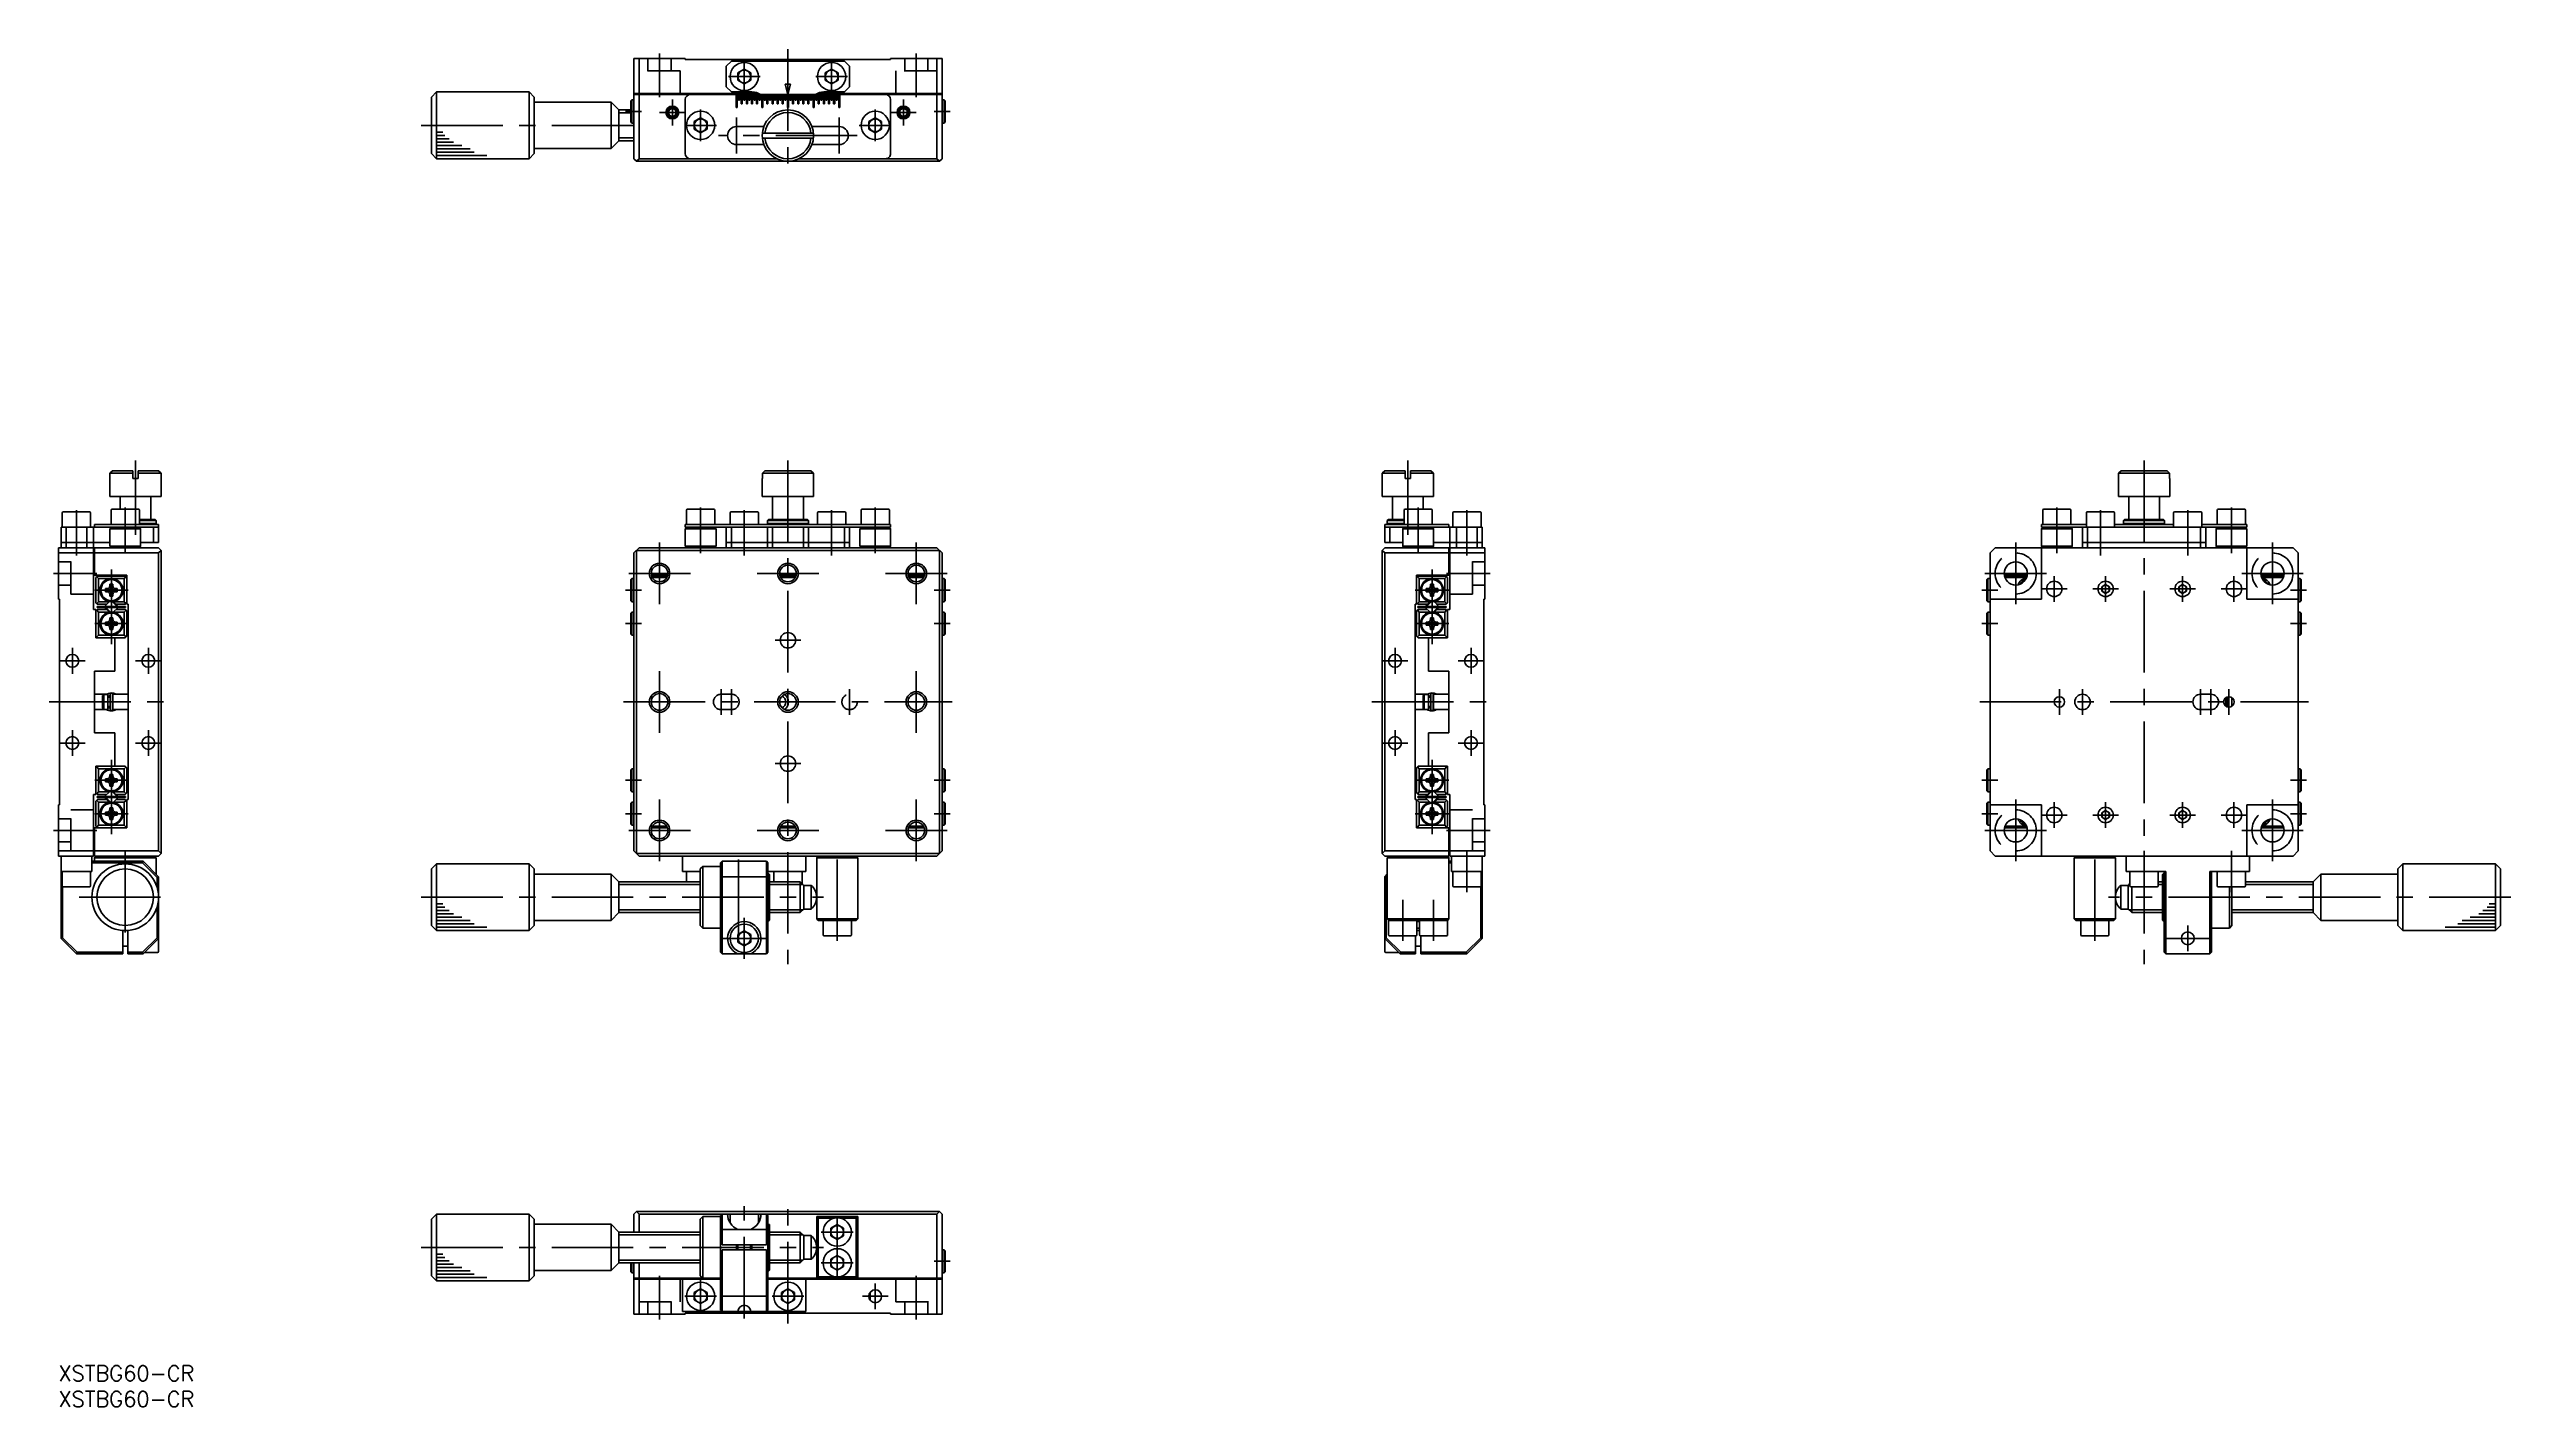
# Model space of a CAD drawing. Extents: x -2 to 478, y -8 to 256.
import ezdxf

# ---------------------------------------------------------------- set-up
doc = ezdxf.new("R2010")
doc.units = 0
doc.header["$LTSCALE"] = 0.5
doc.linetypes.add('CENTER', pattern=[50.8, 31.75, -6.35, 6.35, -6.35])
doc.linetypes.add('DASHED', pattern=[19.05, 12.7, -6.35])
for name, color, linetype in [('MSM_CENTER', 1, 'CENTER'), ('MSM_CONTINUOUS', 7, 'CONTINUOUS'), ('MSM_DASHED', 4, 'DASHED'), ('MSM_NARROW', 5, 'CONTINUOUS'), ('MSM_PART_NUMBER', 7, 'CONTINUOUS')]:
    doc.layers.add(name, color=color, linetype=linetype)
doc.styles.get("Standard").update_dxf_attribs({"font": 'txt.shx', "height": 3, "bigfont": 'bigfont.shx'})

# ---------------------------------------------------------------- blocks, each defined once
blk = doc.blocks.new('*U4')
at = {"layer": 'MSM_PART_NUMBER'}
blk.add_text('XSTBG60-CR', height=3, dxfattribs=at).set_placement((0, -3))
blk = doc.blocks.new('*U5')
at = {"layer": 'MSM_PART_NUMBER'}
blk.add_text('XSTBG60-CR', height=3, dxfattribs=at).set_placement((0, -8))

msp = doc.modelspace()

# ---------------------------------------------------------------- linework, layer by layer
at = {"layer": 'MSM_CENTER'}
for p, q in [((117.04, 255.34), (117.04, 246.84)), ((142.04, 256.14), (142.04, 232.34)), ((167.04, 255.34), (167.04, 246.84)), ((130.44, 250.84), (136.64, 250.84)), ((133.54, 247.74), (133.54, 253.94)), ((147.44, 250.84), (153.64, 250.84)), ((150.54, 247.74), (150.54, 253.94)), ((119.54, 241.34), (119.54, 246.34)), ((164.54, 241.34), (164.54, 246.34)), ((70.64, 241.34), (114.04, 241.34)), ((113.54, 244.01), (110.44, 244.01)), ((122.04, 243.84), (117.04, 243.84)), ((121.94, 241.34), (128.14, 241.34)), ((125.04, 238.24), (125.04, 244.44)), ((132.04, 235.84), (132.04, 242.84)), ((152.04, 235.84), (152.04, 242.84)), ((155.94, 241.34), (162.14, 241.34)), ((159.04, 238.24), (159.04, 244.44)), ((167.04, 243.84), (162.04, 243.84)), ((170.54, 244.04), (173.64, 244.04)), ((155.54, 239.34), (128.54, 239.34)), ((15, 161.64), (15, 176.14)), ((142.04, 176.14), (142.04, 78.14)), ((262.75, 161.64), (262.75, 176.14)), ((406.11, 176.14), (406.11, 78.14)), ((3.5, 157.61), (3.5, 166.49)), ((13, 158.11), (13, 166.99)), ((125.04, 158.11), (125.04, 166.99)), ((133.54, 157.61), (133.54, 166.49)), ((150.54, 157.61), (150.54, 166.49)), ((159.04, 158.11), (159.04, 166.99)), ((264.75, 158.11), (264.75, 166.99)), ((274.25, 157.61), (274.25, 166.49)), ((389.11, 158.11), (389.11, 166.99)), ((397.61, 157.61), (397.61, 166.49)), ((414.61, 157.61), (414.61, 166.49)), ((423.11, 158.11), (423.11, 166.99)), ((117.04, 148.14), (117.04, 160.14)), ((167.04, 148.14), (167.04, 160.14)), ((381.11, 160.14), (381.11, 148.14)), ((431.11, 160.14), (431.11, 148.14)), ((-1, 154.14), (7.5, 154.14)), ((10.3, 140.39), (10.3, 154.89)), ((123.04, 154.14), (111.04, 154.14)), ((148.04, 154.14), (136.04, 154.14)), ((173.04, 154.14), (161.04, 154.14)), ((267.45, 140.39), (267.45, 154.89)), ((278.75, 154.14), (270.25, 154.14)), ((375.11, 154.14), (387.11, 154.14)), ((388.61, 148.64), (388.61, 153.64)), ((398.61, 148.64), (398.61, 153.64)), ((413.61, 148.64), (413.61, 153.64)), ((423.61, 148.64), (423.61, 153.64)), ((425.11, 154.14), (437.11, 154.14)), ((7.05, 150.89), (13.55, 150.89)), ((113.54, 150.89), (110.44, 150.89)), ((170.54, 150.89), (173.64, 150.89)), ((264.2, 150.89), (270.7, 150.89)), ((377.61, 150.89), (374.51, 150.89)), ((386.11, 151.14), (391.11, 151.14)), ((396.11, 151.14), (401.11, 151.14)), ((411.11, 151.14), (416.11, 151.14)), ((421.11, 151.14), (426.11, 151.14)), ((434.61, 150.89), (437.71, 150.89)), ((7.05, 144.39), (13.55, 144.39)), ((113.54, 144.39), (110.44, 144.39)), ((170.54, 144.39), (173.64, 144.39)), ((264.2, 144.39), (270.7, 144.39)), ((377.61, 144.39), (374.51, 144.39)), ((434.61, 144.39), (437.71, 144.39)), ((2.7, 134.64), (2.7, 139.64)), ((17.5, 134.64), (17.5, 139.64)), ((139.54, 141.14), (144.54, 141.14)), ((260.25, 134.64), (260.25, 139.64)), ((275.05, 134.64), (275.05, 139.64)), ((0.2, 137.14), (5.2, 137.14)), ((15, 137.14), (20, 137.14)), ((117.04, 123.14), (117.04, 135.14)), ((167.04, 123.14), (167.04, 135.14)), ((257.75, 137.14), (262.75, 137.14)), ((272.55, 137.14), (277.55, 137.14)), ((129.04, 126.64), (129.04, 131.64)), ((131.04, 126.64), (131.04, 131.64)), ((154.04, 126.64), (154.04, 131.64)), ((389.61, 126.64), (389.61, 131.64)), ((394.11, 126.64), (394.11, 131.64)), ((417.11, 126.64), (417.11, 131.64)), ((419.11, 126.64), (419.11, 131.64)), ((422.61, 126.64), (422.61, 131.64)), ((-1.8, 129.14), (22, 129.14)), ((110.04, 129.14), (174.04, 129.14)), ((255.75, 129.14), (279.55, 129.14)), ((374.11, 129.14), (438.11, 129.14)), ((0.2, 121.14), (5.2, 121.14)), ((2.7, 118.64), (2.7, 123.64)), ((15, 121.14), (20, 121.14)), ((17.5, 118.64), (17.5, 123.64)), ((257.75, 121.14), (262.75, 121.14)), ((260.25, 118.64), (260.25, 123.64)), ((272.55, 121.14), (277.55, 121.14)), ((275.05, 118.64), (275.05, 123.64)), ((10.3, 103.39), (10.3, 117.89)), ((139.54, 117.14), (144.54, 117.14)), ((267.45, 103.39), (267.45, 117.89)), ((7.05, 113.89), (13.55, 113.89)), ((113.54, 113.89), (110.44, 113.89)), ((170.54, 113.89), (173.64, 113.89)), ((264.2, 113.89), (270.7, 113.89)), ((377.61, 113.89), (374.51, 113.89)), ((434.61, 113.89), (437.71, 113.89)), ((7.05, 107.39), (13.55, 107.39)), ((113.54, 107.39), (110.44, 107.39)), ((117.04, 98.14), (117.04, 110.14)), ((167.04, 98.14), (167.04, 110.14)), ((170.54, 107.39), (173.64, 107.39)), ((264.2, 107.39), (270.7, 107.39)), ((377.61, 107.39), (374.51, 107.39)), ((381.11, 110.14), (381.11, 98.14)), ((386.11, 107.14), (391.11, 107.14)), ((388.61, 104.64), (388.61, 109.64)), ((396.11, 107.14), (401.11, 107.14)), ((398.61, 104.64), (398.61, 109.64)), ((411.11, 107.14), (416.11, 107.14)), ((413.61, 104.64), (413.61, 109.64)), ((421.11, 107.14), (426.11, 107.14)), ((423.61, 104.64), (423.61, 109.64)), ((431.11, 110.14), (431.11, 98.14)), ((434.61, 107.39), (437.71, 107.39)), ((-1, 104.14), (7.5, 104.14)), ((123.04, 104.14), (111.04, 104.14)), ((148.04, 104.14), (136.04, 104.14)), ((173.04, 104.14), (161.04, 104.14)), ((278.75, 104.14), (270.25, 104.14)), ((375.11, 104.14), (387.11, 104.14)), ((425.11, 104.14), (437.11, 104.14)), ((13, 100.14), (13, 82.14)), ((132.44, 82.64), (132.44, 100.14)), ((151.64, 82.64), (151.64, 100.14)), ((274.25, 92.14), (274.25, 100.14)), ((396.51, 82.64), (396.51, 100.14)), ((406.11, 92.14), (406.11, 100.14)), ((406.11, 92.14), (406.11, 100.14)), ((406.11, 92.14), (406.11, 100.14)), ((423.11, 92.14), (423.11, 100.14)), ((4, 91.14), (22, 91.14)), ((70.64, 91.14), (148.98, 91.14)), ((477.51, 91.14), (399.17, 91.14)), ((133.54, 87.14), (133.54, 79.14)), ((261.75, 82.64), (261.75, 90.64)), ((267.75, 82.64), (267.75, 90.64)), ((137.54, 83.14), (129.54, 83.14)), ((417.11, 83.14), (412.11, 83.14)), ((414.61, 80.64), (414.61, 85.64)), ((133.54, 9.2), (133.54, 31)), ((142.04, 8.2), (142.04, 32)), ((151.64, 16.9), (151.64, 29.1)), ((148.54, 26), (154.74, 26)), ((70.64, 23), (148.98, 23)), ((148.54, 20), (154.74, 20)), ((170.54, 20.3), (173.64, 20.3)), ((117.04, 9), (117.04, 17.5)), ((125.04, 10.4), (125.04, 16.6)), ((142.04, 10.4), (142.04, 16.6)), ((159.04, 11), (159.04, 16)), ((167.04, 9), (167.04, 17.5)), ((121.94, 13.5), (128.14, 13.5)), ((138.94, 13.5), (145.14, 13.5)), ((161.54, 13.5), (156.54, 13.5))]:
    msp.add_line(p, q, dxfattribs=at)
at = {"layer": 'MSM_CONTINUOUS'}
for p, q in [((112.04, 254.34), (112.04, 234.84)), ((112.04, 254.34), (122.04, 254.34)), ((112.04, 254.34), (113.04, 254.34)), ((113.04, 247.54), (113.04, 254.34)), ((122.04, 254.14), (122.04, 254.34)), ((162.04, 254.14), (122.04, 254.14)), ((162.04, 254.14), (162.04, 254.34)), ((162.04, 254.34), (172.04, 254.34)), ((171.04, 254.34), (171.04, 247.54)), ((172.04, 234.84), (172.04, 254.34)), ((130.04, 252.84), (131.04, 253.84)), ((130.04, 248.84), (130.04, 252.84)), ((131.04, 253.84), (153.04, 253.84)), ((132.29, 251.56), (133.54, 252.29)), ((132.29, 250.12), (132.29, 251.56)), ((133.54, 249.4), (132.29, 250.12)), ((133.54, 252.29), (134.79, 251.56)), ((134.79, 250.12), (133.54, 249.4)), ((134.79, 251.56), (134.79, 250.12)), ((141.5, 249.34), (142.57, 249.34)), ((142.04, 247.34), (141.5, 249.34)), ((142.57, 249.34), (142.04, 247.34)), ((149.29, 251.56), (150.54, 252.29)), ((149.29, 250.12), (149.29, 251.56)), ((150.54, 249.4), (149.29, 250.12)), ((150.54, 252.29), (151.79, 251.56)), ((151.79, 250.12), (150.54, 249.4)), ((151.79, 251.56), (151.79, 250.12)), ((153.04, 253.84), (154.04, 252.84)), ((154.04, 252.84), (154.04, 248.84)), ((73.64, 247.84), (72.64, 246.84)), ((72.64, 246.84), (72.64, 235.84)), ((91.64, 247.84), (73.64, 247.84)), ((73.64, 247.84), (73.64, 234.84)), ((92.64, 246.84), (91.64, 247.84)), ((91.64, 247.84), (91.64, 234.84)), ((92.64, 235.84), (92.64, 246.84)), ((92.64, 245.84), (107.64, 245.84)), ((107.64, 245.84), (109.14, 244.34)), ((107.64, 245.84), (107.64, 236.84)), ((111.44, 246.09), (111.64, 246.29)), ((111.44, 246.09), (111.44, 246.04)), ((111.44, 246.04), (111.44, 241.99)), ((111.64, 246.29), (112.04, 246.29)), ((111.64, 246.29), (111.64, 246.23)), ((111.64, 246.23), (111.64, 241.79)), ((136.34, 247.54), (112.04, 247.54)), ((112.04, 247.34), (172.04, 247.34)), ((113.04, 234.84), (113.04, 247.34)), ((119.54, 244.71), (118.79, 244.28)), ((120.29, 244.28), (119.54, 244.71)), ((122.04, 246.34), (122.04, 235.84)), ((131.04, 247.84), (130.04, 248.84)), ((135.04, 247.84), (131.04, 247.84)), ((131.94, 244.84), (131.94, 247.34)), ((132.14, 244.84), (131.94, 244.84)), ((132.14, 247.34), (132.14, 244.84)), ((132.44, 246.24), (132.44, 247.34)), ((132.64, 246.24), (132.44, 246.24)), ((132.64, 247.34), (132.64, 246.24)), ((132.94, 245.54), (132.94, 247.34)), ((133.14, 245.54), (132.94, 245.54)), ((133.14, 247.34), (133.14, 245.54)), ((133.44, 246.24), (133.44, 247.34)), ((133.64, 246.24), (133.44, 246.24)), ((133.64, 247.34), (133.64, 246.24)), ((133.94, 245.54), (133.94, 247.34)), ((134.14, 245.54), (133.94, 245.54)), ((134.14, 247.34), (134.14, 245.54)), ((134.44, 246.24), (134.44, 247.34)), ((134.64, 246.24), (134.44, 246.24)), ((134.64, 247.34), (134.64, 246.24)), ((134.94, 245.54), (134.94, 247.34)), ((135.14, 245.54), (134.94, 245.54)), ((135.14, 247.34), (135.14, 245.54)), ((135.44, 246.24), (135.44, 247.34)), ((135.64, 246.24), (135.44, 246.24)), ((135.64, 247.34), (135.64, 246.24)), ((135.94, 245.54), (135.94, 247.34)), ((136.14, 245.54), (135.94, 245.54)), ((136.14, 247.34), (136.14, 245.54)), ((136.44, 246.24), (136.44, 247.34)), ((136.64, 246.24), (136.44, 246.24)), ((136.64, 247.34), (136.64, 246.24)), ((136.94, 244.84), (136.94, 247.34)), ((137.14, 244.84), (136.94, 244.84)), ((137.14, 247.34), (137.14, 244.84)), ((137.44, 246.24), (137.44, 247.34)), ((137.64, 246.24), (137.44, 246.24)), ((137.64, 247.34), (137.64, 246.24)), ((137.94, 245.54), (137.94, 247.34)), ((138.14, 245.54), (137.94, 245.54)), ((138.14, 247.34), (138.14, 245.54)), ((138.44, 246.24), (138.44, 247.34)), ((138.64, 246.24), (138.44, 246.24)), ((138.64, 247.34), (138.64, 246.24)), ((138.94, 245.54), (138.94, 247.34)), ((139.14, 245.54), (138.94, 245.54)), ((139.14, 247.34), (139.14, 245.54)), ((139.44, 246.24), (139.44, 247.34)), ((139.64, 246.24), (139.44, 246.24)), ((139.64, 247.34), (139.64, 246.24)), ((139.94, 245.54), (139.94, 247.34)), ((140.14, 245.54), (139.94, 245.54)), ((140.14, 247.34), (140.14, 245.54)), ((140.44, 246.24), (140.44, 247.34)), ((140.64, 246.24), (140.44, 246.24)), ((140.64, 247.34), (140.64, 246.24)), ((140.94, 245.54), (140.94, 247.34)), ((141.14, 245.54), (140.94, 245.54)), ((141.14, 247.34), (141.14, 245.54)), ((141.44, 246.24), (141.44, 247.34)), ((141.64, 246.24), (141.44, 246.24)), ((141.64, 247.34), (141.64, 246.24)), ((141.94, 244.84), (141.94, 247.34)), ((142.14, 244.84), (141.94, 244.84)), ((142.14, 247.34), (142.14, 244.84)), ((142.44, 246.24), (142.44, 247.34)), ((142.64, 246.24), (142.44, 246.24)), ((142.64, 247.34), (142.64, 246.24)), ((142.94, 245.54), (142.94, 247.34)), ((143.14, 245.54), (142.94, 245.54)), ((143.14, 247.34), (143.14, 245.54)), ((143.44, 246.24), (143.44, 247.34)), ((143.64, 246.24), (143.44, 246.24)), ((143.64, 247.34), (143.64, 246.24)), ((143.94, 245.54), (143.94, 247.34)), ((144.14, 245.54), (143.94, 245.54)), ((144.14, 247.34), (144.14, 245.54)), ((144.44, 246.24), (144.44, 247.34)), ((144.64, 246.24), (144.44, 246.24)), ((144.64, 247.34), (144.64, 246.24)), ((144.94, 245.54), (144.94, 247.34)), ((145.14, 245.54), (144.94, 245.54)), ((145.14, 247.34), (145.14, 245.54)), ((145.44, 246.24), (145.44, 247.34)), ((145.64, 246.24), (145.44, 246.24)), ((145.64, 247.34), (145.64, 246.24)), ((145.94, 245.54), (145.94, 247.34)), ((146.14, 245.54), (145.94, 245.54)), ((146.14, 247.34), (146.14, 245.54)), ((146.44, 246.24), (146.44, 247.34)), ((146.64, 246.24), (146.44, 246.24)), ((146.64, 247.34), (146.64, 246.24)), ((146.94, 244.84), (146.94, 247.34)), ((147.14, 244.84), (146.94, 244.84)), ((147.14, 247.34), (147.14, 244.84)), ((147.44, 246.24), (147.44, 247.34)), ((147.64, 246.24), (147.44, 246.24)), ((147.64, 247.34), (147.64, 246.24)), ((172.04, 247.54), (147.73, 247.54)), ((147.94, 245.54), (147.94, 247.34)), ((148.14, 245.54), (147.94, 245.54)), ((148.14, 247.34), (148.14, 245.54)), ((148.44, 246.24), (148.44, 247.34)), ((148.64, 246.24), (148.44, 246.24)), ((148.64, 247.34), (148.64, 246.24)), ((148.94, 245.54), (148.94, 247.34)), ((149.14, 245.54), (148.94, 245.54)), ((153.04, 247.84), (149.04, 247.84)), ((149.14, 247.34), (149.14, 245.54)), ((149.44, 246.24), (149.44, 247.34)), ((149.64, 246.24), (149.44, 246.24)), ((149.64, 247.34), (149.64, 246.24)), ((149.94, 245.54), (149.94, 247.34)), ((150.14, 245.54), (149.94, 245.54)), ((150.14, 247.34), (150.14, 245.54)), ((150.44, 246.24), (150.44, 247.34)), ((150.64, 246.24), (150.44, 246.24)), ((150.64, 247.34), (150.64, 246.24)), ((150.94, 245.54), (150.94, 247.34)), ((151.14, 245.54), (150.94, 245.54)), ((151.14, 247.34), (151.14, 245.54)), ((151.44, 246.24), (151.44, 247.34)), ((151.64, 246.24), (151.44, 246.24)), ((151.64, 247.34), (151.64, 246.24)), ((151.94, 244.84), (151.94, 247.34)), ((152.14, 244.84), (151.94, 244.84)), ((152.14, 247.34), (152.14, 244.84)), ((154.04, 248.84), (153.04, 247.84)), ((162.04, 235.84), (162.04, 246.34)), ((164.54, 244.71), (163.79, 244.28)), ((165.29, 244.28), (164.54, 244.71)), ((171.04, 247.34), (171.04, 234.84)), ((172.04, 246.29), (172.44, 246.29)), ((172.44, 246.29), (172.64, 246.09)), ((172.44, 241.79), (172.44, 246.29)), ((172.64, 241.99), (172.64, 246.09)), ((109.14, 244.34), (111.44, 244.34)), ((109.14, 244.34), (109.14, 238.34)), ((111.64, 241.79), (111.44, 241.99)), ((112.04, 241.79), (111.64, 241.79)), ((118.79, 244.28), (118.79, 243.41)), ((118.79, 243.41), (119.54, 242.98)), ((119.54, 242.98), (120.29, 243.41)), ((120.29, 243.41), (120.29, 244.28)), ((123.79, 242.06), (125.04, 242.79)), ((123.79, 240.62), (123.79, 242.06)), ((125.04, 239.9), (123.79, 240.62)), ((125.04, 242.79), (126.29, 242.06)), ((126.29, 240.62), (125.04, 239.9)), ((126.29, 242.06), (126.29, 240.62)), ((137.35, 241.09), (132.04, 241.09)), ((147.01, 239.84), (137.06, 239.84)), ((152.04, 241.09), (146.72, 241.09)), ((157.79, 242.06), (159.04, 242.79)), ((157.79, 240.62), (157.79, 242.06)), ((159.04, 239.9), (157.79, 240.62)), ((159.04, 242.79), (160.29, 242.06)), ((160.29, 240.62), (159.04, 239.9)), ((160.29, 242.06), (160.29, 240.62)), ((163.79, 244.28), (163.79, 243.41)), ((163.79, 243.41), (164.54, 242.98)), ((164.54, 242.98), (165.29, 243.41)), ((165.29, 243.41), (165.29, 244.28)), ((172.44, 241.79), (172.04, 241.79)), ((172.64, 241.99), (172.44, 241.79)), ((73.64, 234.84), (72.64, 235.84)), ((92.64, 235.84), (91.64, 234.84)), ((107.64, 236.84), (92.64, 236.84)), ((109.14, 238.34), (107.64, 236.84)), ((112.04, 238.34), (109.14, 238.34)), ((132.04, 237.59), (137.35, 237.59)), ((137.06, 238.84), (147.01, 238.84)), ((146.72, 237.59), (152.04, 237.59)), ((91.64, 234.84), (73.64, 234.84)), ((112.04, 234.84), (112.54, 234.34)), ((112.54, 234.34), (113.04, 234.84)), ((112.54, 234.34), (171.54, 234.34)), ((123.04, 234.84), (113.04, 234.84)), ((123.04, 234.84), (139.86, 234.84)), ((144.22, 234.84), (161.04, 234.84)), ((171.04, 234.84), (161.04, 234.84)), ((171.04, 234.84), (171.54, 234.34)), ((171.54, 234.34), (172.04, 234.84)), ((10.5, 174.14), (10, 173.64)), ((10, 169.14), (10, 173.64)), ((14.5, 173.64), (10, 173.64)), ((14.5, 174.14), (10.5, 174.14)), ((14.5, 174.14), (14.5, 172.64)), ((15.5, 172.64), (14.5, 172.64)), ((19.5, 174.14), (15.5, 174.14)), ((15.5, 172.64), (15.5, 174.14)), ((20, 173.64), (15.5, 173.64)), ((20, 173.64), (19.5, 174.14)), ((20, 173.64), (20, 169.14)), ((137.04, 172.64), (137.04, 169.14)), ((137.04, 172.64), (137.06, 172.64)), ((137.56, 174.14), (137.06, 173.64)), ((137.06, 173.64), (147.01, 173.64)), ((137.06, 173.64), (137.06, 172.64)), ((137.56, 174.14), (146.51, 174.14)), ((146.51, 174.14), (147.01, 173.64)), ((147.01, 173.64), (147.01, 172.64)), ((147.01, 172.64), (147.04, 172.64)), ((147.04, 172.64), (147.04, 169.14)), ((258.25, 174.14), (257.75, 173.64)), ((257.75, 173.64), (257.75, 169.14)), ((257.75, 173.64), (262.25, 173.64)), ((258.25, 174.14), (262.25, 174.14)), ((262.25, 172.64), (262.25, 174.14)), ((262.25, 172.64), (263.25, 172.64)), ((263.25, 174.14), (267.25, 174.14)), ((263.25, 174.14), (263.25, 172.64)), ((263.25, 173.64), (267.75, 173.64)), ((267.25, 174.14), (267.75, 173.64)), ((267.75, 169.14), (267.75, 173.64)), ((401.11, 172.64), (401.11, 169.14)), ((401.13, 172.64), (401.11, 172.64)), ((401.13, 173.64), (401.63, 174.14)), ((411.08, 173.64), (401.13, 173.64)), ((401.13, 173.64), (401.13, 172.64)), ((410.58, 174.14), (401.63, 174.14)), ((410.58, 174.14), (411.08, 173.64)), ((411.08, 173.64), (411.08, 172.64)), ((411.11, 172.64), (411.08, 172.64)), ((411.11, 172.64), (411.11, 169.14)), ((20, 169.14), (10, 169.14)), ((12, 166.64), (12, 169.14)), ((18, 169.14), (18, 164.64)), ((137.04, 169.14), (147.04, 169.14)), ((139.04, 169.14), (139.04, 164.64)), ((145.04, 169.14), (145.04, 164.64)), ((257.75, 169.14), (267.75, 169.14)), ((259.75, 169.14), (259.75, 164.64)), ((265.75, 166.64), (265.75, 169.14)), ((411.11, 169.14), (401.11, 169.14)), ((403.11, 169.14), (403.11, 164.64)), ((409.11, 169.14), (409.11, 164.64)), ((19.5, 163.14), (0.5, 163.14)), ((0.5, 163.14), (0.5, 159.14)), ((0.75, 163.14), (0.75, 165.94)), ((0.95, 166.14), (6.05, 166.14)), ((1.5, 159.14), (1.5, 163.14)), ((5.5, 163.14), (5.5, 159.14)), ((6.25, 165.94), (6.25, 163.14)), ((6.8, 147.14), (6.8, 163.14)), ((19.5, 163.64), (7, 163.64)), ((7, 163.64), (7, 163.14)), ((10, 162.84), (10.3, 163.14)), ((10.25, 163.64), (10.25, 166.44)), ((10.45, 166.64), (15.55, 166.64)), ((16, 162.84), (15.7, 163.14)), ((15.75, 166.44), (15.75, 163.64)), ((18.8, 164.64), (15.75, 164.64)), ((19, 164.44), (15.75, 164.44)), ((15.75, 163.84), (19, 163.84)), ((18.5, 163.14), (18.5, 160.14)), ((19, 164.44), (18.8, 164.64)), ((18.8, 163.64), (19, 163.84)), ((19, 164.44), (19, 163.84)), ((19.5, 160.14), (19.5, 163.64)), ((122.04, 163.64), (122.04, 163.14)), ((122.04, 163.64), (162.04, 163.64)), ((122.04, 163.14), (162.04, 163.14)), ((122.34, 163.14), (122.04, 162.84)), ((122.29, 166.44), (122.29, 163.64)), ((122.49, 166.64), (127.59, 166.64)), ((128.04, 162.84), (127.74, 163.14)), ((127.79, 166.44), (127.79, 163.64)), ((130.04, 163.14), (130.04, 159.14)), ((130.79, 165.94), (130.79, 163.64)), ((130.99, 166.14), (136.09, 166.14)), ((131.04, 163.14), (131.04, 159.14)), ((136.29, 165.94), (136.29, 163.64)), ((138.04, 164.44), (138.24, 164.64)), ((138.04, 164.44), (138.04, 163.84)), ((138.04, 164.44), (146.04, 164.44)), ((138.24, 163.64), (138.04, 163.84)), ((146.04, 163.84), (138.04, 163.84)), ((138.04, 163.14), (138.04, 159.14)), ((138.24, 164.64), (145.84, 164.64)), ((139.04, 163.14), (139.04, 159.14)), ((145.04, 163.14), (145.04, 159.14)), ((145.84, 164.64), (146.04, 164.44)), ((145.84, 163.64), (146.04, 163.84)), ((146.04, 164.44), (146.04, 163.84)), ((146.04, 163.14), (146.04, 159.14)), ((147.79, 165.94), (147.79, 163.64)), ((147.99, 166.14), (153.09, 166.14)), ((153.04, 163.14), (153.04, 159.14)), ((153.29, 165.94), (153.29, 163.64)), ((154.04, 163.14), (154.04, 159.14)), ((156.34, 163.14), (156.04, 162.84)), ((156.29, 166.44), (156.29, 163.64)), ((156.49, 166.64), (161.59, 166.64)), ((162.04, 162.84), (161.74, 163.14)), ((161.79, 166.44), (161.79, 163.64)), ((162.04, 163.64), (162.04, 163.14)), ((258.25, 163.64), (270.75, 163.64)), ((258.25, 160.14), (258.25, 163.64)), ((258.25, 163.14), (277.25, 163.14)), ((258.75, 164.44), (258.95, 164.64)), ((258.75, 164.44), (258.75, 163.84)), ((258.75, 164.44), (262, 164.44)), ((258.95, 163.64), (258.75, 163.84)), ((262, 163.84), (258.75, 163.84)), ((258.95, 164.64), (262, 164.64)), ((259.25, 163.14), (259.25, 160.14)), ((261.75, 162.84), (262.05, 163.14)), ((262, 166.44), (262, 163.64)), ((267.3, 166.64), (262.2, 166.64)), ((267.75, 162.84), (267.45, 163.14)), ((267.5, 163.64), (267.5, 166.44)), ((270.75, 163.64), (270.75, 163.14)), ((270.95, 147.14), (270.95, 163.14)), ((271.5, 165.94), (271.5, 163.14)), ((276.8, 166.14), (271.7, 166.14)), ((272.25, 163.14), (272.25, 159.14)), ((276.25, 159.14), (276.25, 163.14)), ((277, 163.14), (277, 165.94)), ((277.25, 163.14), (277.25, 159.14)), ((386.11, 163.64), (386.11, 163.14)), ((394.86, 163.64), (386.11, 163.64)), ((426.11, 163.14), (386.11, 163.14)), ((386.11, 162.84), (386.41, 163.14)), ((386.36, 166.44), (386.36, 163.64)), ((391.66, 166.64), (386.56, 166.64)), ((391.81, 163.14), (392.11, 162.84)), ((391.86, 166.44), (391.86, 163.64)), ((394.11, 163.14), (394.11, 159.14)), ((394.86, 165.94), (394.86, 163.14)), ((400.16, 166.14), (395.06, 166.14)), ((395.11, 163.14), (395.11, 159.14)), ((400.36, 165.94), (400.36, 163.14)), ((411.86, 163.64), (400.36, 163.64)), ((402.31, 164.64), (402.11, 164.44)), ((402.11, 164.44), (402.11, 163.84)), ((410.11, 164.44), (402.11, 164.44)), ((402.31, 163.64), (402.11, 163.84)), ((402.11, 163.84), (410.11, 163.84)), ((409.91, 164.64), (402.31, 164.64)), ((410.11, 164.44), (409.91, 164.64)), ((409.91, 163.64), (410.11, 163.84)), ((410.11, 164.44), (410.11, 163.84)), ((411.86, 165.94), (411.86, 163.14)), ((417.16, 166.14), (412.06, 166.14)), ((417.11, 163.14), (417.11, 159.14)), ((417.36, 165.94), (417.36, 163.14)), ((426.11, 163.64), (417.36, 163.64)), ((418.11, 163.14), (418.11, 159.14)), ((420.11, 162.84), (420.41, 163.14)), ((420.36, 166.44), (420.36, 163.64)), ((425.66, 166.64), (420.56, 166.64)), ((425.81, 163.14), (426.11, 162.84)), ((425.86, 166.44), (425.86, 163.64)), ((426.11, 163.64), (426.11, 163.14)), ((0, 149.14), (0, 159.14)), ((0, 159.14), (6.8, 159.14)), ((0.5, 160.14), (10, 160.14)), ((7, 153.84), (7, 159.14)), ((19.5, 159.14), (7, 159.14)), ((10, 159.44), (10, 162.84)), ((16, 162.84), (10, 162.84)), ((16, 159.44), (10, 159.44)), ((10, 159.44), (10.3, 159.14)), ((15.7, 159.14), (16, 159.44)), ((16, 162.84), (16, 159.44)), ((19.5, 160.14), (16, 160.14)), ((19.5, 159.14), (20, 158.64)), ((19.5, 158.14), (20, 158.64)), ((20, 99.64), (20, 158.64)), ((112.04, 158.14), (113.04, 159.14)), ((112.54, 158.64), (112.54, 99.64)), ((171.54, 158.64), (112.54, 158.64)), ((113.04, 159.14), (171.04, 159.14)), ((122.04, 162.84), (122.04, 159.44)), ((122.04, 162.84), (122.04, 162.84)), ((128.04, 162.84), (122.04, 162.84)), ((122.04, 159.44), (128.04, 159.44)), ((122.04, 159.44), (122.34, 159.14)), ((127.74, 159.14), (128.04, 159.44)), ((128.04, 159.44), (128.04, 162.84)), ((130.04, 160.14), (154.04, 160.14)), ((156.04, 162.84), (156.04, 159.44)), ((156.04, 162.84), (156.04, 162.84)), ((162.04, 162.84), (156.04, 162.84)), ((156.04, 159.44), (162.04, 159.44)), ((156.04, 159.44), (156.34, 159.14)), ((162.04, 159.44), (161.74, 159.14)), ((162.04, 159.44), (162.04, 162.84)), ((171.04, 159.14), (172.04, 158.14)), ((171.54, 99.64), (171.54, 158.64)), ((257.75, 158.64), (258.25, 159.14)), ((258.25, 158.14), (257.75, 158.64)), ((257.75, 99.64), (257.75, 158.64)), ((258.25, 160.14), (261.75, 160.14)), ((258.25, 159.14), (270.75, 159.14)), ((261.75, 162.84), (261.75, 159.44)), ((261.75, 162.84), (267.75, 162.84)), ((261.75, 159.44), (267.75, 159.44)), ((262.05, 159.14), (261.75, 159.44)), ((267.75, 159.44), (267.45, 159.14)), ((267.75, 159.44), (267.75, 162.84)), ((277.25, 160.14), (267.75, 160.14)), ((270.75, 153.84), (270.75, 159.14)), ((270.95, 159.14), (277.75, 159.14)), ((277.75, 159.14), (277.75, 158.14)), ((377.11, 159.14), (376.11, 158.14)), ((377.11, 159.14), (435.11, 159.14)), ((386.11, 159.44), (386.11, 162.84)), ((386.11, 162.84), (392.1, 162.84)), ((392.11, 159.44), (386.11, 159.44)), ((386.11, 159.44), (386.41, 159.14)), ((386.11, 149.14), (386.11, 159.14)), ((391.81, 159.14), (392.11, 159.44)), ((392.1, 162.84), (392.11, 162.84)), ((392.11, 162.84), (392.11, 159.44)), ((418.11, 160.14), (394.11, 160.14)), ((420.11, 159.44), (420.11, 162.84)), ((420.11, 162.84), (426.1, 162.84)), ((426.11, 159.44), (420.11, 159.44)), ((420.11, 159.44), (420.41, 159.14)), ((426.11, 159.44), (425.81, 159.14)), ((426.1, 162.84), (426.11, 162.84)), ((426.11, 162.84), (426.11, 159.44)), ((426.11, 149.14), (426.11, 159.14)), ((436.11, 158.14), (435.11, 159.14)), ((0, 158.14), (6.8, 158.14)), ((7, 158.14), (19.5, 158.14)), ((7, 153.84), (13.3, 153.84)), ((7.6, 153.64), (7.3, 153.34)), ((7.8, 153.14), (7.45, 153.49)), ((13, 153.64), (7.6, 153.64)), ((9.6, 153.64), (9.4, 153.84)), ((11.2, 153.84), (11, 153.64)), ((12.8, 153.14), (13.15, 153.49)), ((13, 153.64), (13.3, 153.34)), ((13.3, 153.84), (13.3, 148.14)), ((19.5, 158.14), (19.5, 100.14)), ((112.04, 100.14), (112.04, 158.14)), ((115.44, 153.84), (118.63, 153.84)), ((115.5, 153.64), (118.58, 153.64)), ((140.44, 153.84), (143.63, 153.84)), ((140.5, 153.64), (143.58, 153.64)), ((165.44, 153.84), (168.63, 153.84)), ((165.5, 153.64), (168.58, 153.64)), ((172.04, 158.14), (172.04, 100.14)), ((270.75, 158.14), (258.25, 158.14)), ((258.25, 158.14), (258.25, 100.14)), ((270.75, 153.84), (264.45, 153.84)), ((264.45, 153.84), (264.45, 148.14)), ((264.75, 153.64), (264.45, 153.34)), ((264.95, 153.14), (264.6, 153.49)), ((264.75, 153.64), (270.15, 153.64)), ((266.55, 153.84), (266.75, 153.64)), ((268.15, 153.64), (268.35, 153.84)), ((269.95, 153.14), (270.3, 153.49)), ((270.15, 153.64), (270.45, 153.34)), ((277.75, 158.14), (270.95, 158.14)), ((277.75, 149.14), (277.75, 158.14)), ((376.11, 158.14), (376.11, 100.14)), ((383.34, 153.84), (378.88, 153.84)), ((378.91, 153.64), (383.3, 153.64)), ((379.53, 153.64), (379.48, 153.84)), ((382.73, 153.84), (382.68, 153.64)), ((382.71, 153.84), (382.91, 153.64)), ((433.34, 153.84), (428.88, 153.84)), ((428.91, 153.64), (433.3, 153.64)), ((429.31, 153.64), (429.51, 153.84)), ((429.53, 153.64), (429.48, 153.84)), ((432.73, 153.84), (432.68, 153.64)), ((436.11, 100.14), (436.11, 158.14)), ((0.2, 149.14), (0, 149.14)), ((0.2, 149.14), (0.2, 109.14)), ((7.3, 153.34), (7.3, 148.44)), ((7.45, 148.29), (7.8, 148.64)), ((7.8, 148.64), (7.8, 153.14)), ((7.8, 153.14), (12.8, 153.14)), ((9.88, 148.64), (7.8, 148.64)), ((8.99, 147.74), (9.92, 148.67)), ((9.15, 151.19), (9.15, 150.59)), ((9.36, 150.97), (9.15, 151.19)), ((9.15, 151.19), (9.5, 151.19)), ((9.36, 150.8), (9.15, 150.59)), ((9.15, 150.59), (9.5, 150.59)), ((9.36, 150.97), (9.36, 150.8)), ((9.36, 150.97), (9.71, 150.97)), ((9.36, 150.8), (9.71, 150.8)), ((10.6, 152.04), (10, 152.04)), ((10.21, 151.82), (10, 152.04)), ((10, 152.04), (10, 151.69)), ((10, 149.74), (10, 150.09)), ((10.21, 149.95), (10, 149.74)), ((10, 149.74), (10.6, 149.74)), ((10.39, 151.82), (10.21, 151.82)), ((10.21, 151.82), (10.21, 151.47)), ((10.21, 149.95), (10.21, 150.3)), ((10.21, 149.95), (10.39, 149.95)), ((10.39, 151.82), (10.6, 152.04)), ((10.39, 151.47), (10.39, 151.82)), ((10.39, 149.95), (10.39, 150.3)), ((10.39, 149.95), (10.6, 149.74)), ((11.4, 147.74), (10.49, 148.65)), ((10.6, 152.04), (10.6, 151.69)), ((10.6, 149.74), (10.6, 150.09)), ((11.54, 147.74), (10.62, 148.66)), ((10.68, 148.67), (11.61, 147.74)), ((12.8, 148.64), (10.71, 148.64)), ((11.24, 150.97), (10.89, 150.97)), ((11.24, 150.8), (10.89, 150.8)), ((11.45, 151.19), (11.1, 151.19)), ((11.45, 150.59), (11.1, 150.59)), ((11.24, 150.97), (11.45, 151.19)), ((11.24, 150.8), (11.24, 150.97)), ((11.24, 150.8), (11.45, 150.59)), ((11.45, 150.59), (11.45, 151.19)), ((12.8, 153.14), (12.8, 148.64)), ((12.8, 148.64), (13.15, 148.29)), ((111.64, 153.14), (111.44, 152.94)), ((111.44, 148.84), (111.44, 152.94)), ((111.44, 148.84), (111.64, 148.64)), ((112.04, 153.14), (111.64, 153.14)), ((111.64, 148.64), (111.64, 153.14)), ((111.64, 148.64), (112.04, 148.64)), ((118.45, 153.34), (115.63, 153.34)), ((143.45, 153.34), (140.63, 153.34)), ((168.45, 153.34), (165.63, 153.34)), ((172.44, 153.14), (172.04, 153.14)), ((172.04, 148.64), (172.44, 148.64)), ((172.64, 152.94), (172.44, 153.14)), ((172.44, 153.14), (172.44, 148.64)), ((172.44, 148.64), (172.64, 148.84)), ((172.64, 152.94), (172.64, 148.84)), ((264.6, 148.29), (264.95, 148.64)), ((264.95, 153.14), (264.95, 148.64)), ((269.95, 153.14), (264.95, 153.14)), ((264.95, 148.64), (267.04, 148.64)), ((267.07, 148.67), (266.15, 147.74)), ((266.21, 147.74), (267.13, 148.66)), ((266.3, 151.19), (266.3, 150.59)), ((266.52, 150.97), (266.3, 151.19)), ((266.3, 151.19), (266.65, 151.19)), ((266.52, 150.8), (266.3, 150.59)), ((266.3, 150.59), (266.65, 150.59)), ((266.35, 147.74), (267.26, 148.65)), ((266.52, 150.97), (266.52, 150.8)), ((266.52, 150.97), (266.87, 150.97)), ((266.52, 150.8), (266.87, 150.8)), ((267.75, 152.04), (267.15, 152.04)), ((267.37, 151.82), (267.15, 152.04)), ((267.15, 152.04), (267.15, 151.69)), ((267.15, 149.74), (267.15, 150.09)), ((267.37, 149.95), (267.15, 149.74)), ((267.15, 149.74), (267.75, 149.74)), ((267.54, 151.82), (267.37, 151.82)), ((267.37, 151.82), (267.37, 151.47)), ((267.37, 149.95), (267.37, 150.3)), ((267.37, 149.95), (267.54, 149.95)), ((267.54, 151.82), (267.75, 152.04)), ((267.54, 151.47), (267.54, 151.82)), ((267.54, 149.95), (267.54, 150.3)), ((267.54, 149.95), (267.75, 149.74)), ((267.75, 152.04), (267.75, 151.69)), ((267.75, 149.74), (267.75, 150.09)), ((268.76, 147.74), (267.84, 148.67)), ((267.87, 148.64), (269.95, 148.64)), ((268.39, 150.97), (268.04, 150.97)), ((268.39, 150.8), (268.04, 150.8)), ((268.6, 151.19), (268.25, 151.19)), ((268.6, 150.59), (268.25, 150.59)), ((268.39, 150.97), (268.6, 151.19)), ((268.39, 150.8), (268.39, 150.97)), ((268.39, 150.8), (268.6, 150.59)), ((268.6, 150.59), (268.6, 151.19)), ((269.95, 148.64), (269.95, 153.14)), ((269.95, 148.64), (270.3, 148.29)), ((270.45, 153.34), (270.45, 148.44)), ((277.55, 149.14), (277.75, 149.14)), ((277.55, 149.14), (277.55, 109.14)), ((375.71, 153.14), (375.51, 152.94)), ((375.51, 148.84), (375.51, 152.94)), ((375.51, 148.84), (375.71, 148.64)), ((376.11, 153.14), (375.71, 153.14)), ((375.71, 148.64), (375.71, 153.14)), ((375.71, 148.64), (376.11, 148.64)), ((386.11, 149.14), (376.11, 149.14)), ((383.21, 153.34), (379, 153.34)), ((398.61, 152), (397.86, 151.57)), ((397.86, 151.57), (397.86, 150.7)), ((397.86, 150.7), (398.61, 150.27)), ((399.36, 151.57), (398.61, 152)), ((398.61, 150.27), (399.36, 150.7)), ((399.36, 150.7), (399.36, 151.57)), ((413.61, 152), (412.86, 151.57)), ((412.86, 151.57), (412.86, 150.7)), ((412.86, 150.7), (413.61, 150.27)), ((414.36, 151.57), (413.61, 152)), ((413.61, 150.27), (414.36, 150.7)), ((414.36, 150.7), (414.36, 151.57)), ((436.11, 149.14), (426.11, 149.14)), ((433.21, 153.34), (429, 153.34)), ((436.51, 153.14), (436.11, 153.14)), ((436.11, 148.64), (436.51, 148.64)), ((436.71, 152.94), (436.51, 153.14)), ((436.51, 153.14), (436.51, 148.64)), ((436.51, 148.64), (436.71, 148.84)), ((436.71, 152.94), (436.71, 148.84)), ((7.3, 147.14), (6.8, 147.14)), ((7.3, 147.14), (6.8, 147.14)), ((7.6, 148.14), (7.3, 148.44)), ((7.3, 141.64), (7.3, 147.14)), ((7.6, 147.14), (7.3, 146.84)), ((7.8, 146.64), (7.45, 146.99)), ((7.55, 147.74), (7.55, 147.54)), ((13.05, 147.74), (7.55, 147.74)), ((13.05, 147.54), (7.55, 147.54)), ((7.6, 148.14), (9.38, 148.14)), ((9.38, 147.14), (7.6, 147.14)), ((7.8, 142.14), (7.8, 146.64)), ((7.8, 146.64), (9.88, 146.64)), ((8.99, 147.74), (8.99, 147.74)), ((9, 147.74), (8.99, 147.74)), ((8.99, 147.53), (8.99, 147.54)), ((8.99, 147.53), (9, 147.54)), ((9.92, 146.6), (8.99, 147.53)), ((9.05, 147.54), (9.98, 146.61)), ((9.15, 144.69), (9.15, 144.09)), ((9.36, 144.47), (9.15, 144.69)), ((9.15, 144.69), (9.5, 144.69)), ((9.36, 144.3), (9.15, 144.09)), ((9.15, 144.09), (9.5, 144.09)), ((10.11, 146.63), (9.2, 147.54)), ((9.36, 144.47), (9.36, 144.3)), ((9.36, 144.47), (9.71, 144.47)), ((9.36, 144.3), (9.71, 144.3)), ((10.6, 145.54), (10, 145.54)), ((10.21, 145.32), (10, 145.54)), ((10, 145.54), (10, 145.19)), ((10.39, 145.32), (10.21, 145.32)), ((10.21, 145.32), (10.21, 144.97)), ((10.21, 143.45), (10.21, 143.8)), ((10.39, 145.32), (10.6, 145.54)), ((10.39, 144.97), (10.39, 145.32)), ((10.39, 143.45), (10.39, 143.8)), ((10.6, 145.54), (10.6, 145.19)), ((11.61, 147.53), (10.68, 146.6)), ((10.71, 146.64), (12.8, 146.64)), ((11.24, 144.47), (10.89, 144.47)), ((11.24, 144.3), (10.89, 144.3)), ((11.45, 144.69), (11.1, 144.69)), ((11.45, 144.09), (11.1, 144.09)), ((11.21, 148.14), (13, 148.14)), ((13, 147.14), (11.21, 147.14)), ((11.24, 144.47), (11.45, 144.69)), ((11.24, 144.3), (11.24, 144.47)), ((11.24, 144.3), (11.45, 144.09)), ((11.45, 144.09), (11.45, 144.69)), ((11.61, 147.74), (11.6, 147.74)), ((11.6, 147.54), (11.61, 147.53)), ((11.61, 147.74), (11.61, 147.74)), ((11.61, 147.54), (11.61, 147.53)), ((13.15, 146.99), (12.8, 146.64)), ((12.8, 146.64), (12.8, 142.14)), ((13.3, 148.44), (13, 148.14)), ((13, 147.14), (13.3, 146.84)), ((13.05, 147.74), (13.05, 147.54)), ((13.3, 148.14), (13.6, 148.14)), ((13.3, 148.14), (13.6, 148.14)), ((13.3, 141.94), (13.3, 146.84)), ((13.6, 148.14), (13.6, 110.14)), ((111.64, 146.64), (111.44, 146.44)), ((111.44, 142.34), (111.44, 146.44)), ((112.04, 146.64), (111.64, 146.64)), ((111.64, 142.14), (111.64, 146.64)), ((172.44, 146.64), (172.04, 146.64)), ((172.64, 146.44), (172.44, 146.64)), ((172.44, 146.64), (172.44, 142.14)), ((172.64, 146.44), (172.64, 142.34)), ((264.15, 148.14), (264.15, 110.14)), ((264.45, 148.14), (264.15, 148.14)), ((264.75, 148.14), (264.45, 148.44)), ((264.75, 147.14), (264.45, 146.84)), ((264.45, 141.94), (264.45, 146.84)), ((264.95, 146.64), (264.6, 146.99)), ((264.7, 147.74), (264.7, 147.54)), ((264.7, 147.74), (270.2, 147.74)), ((264.7, 147.54), (270.2, 147.54)), ((266.54, 148.14), (264.75, 148.14)), ((264.75, 147.14), (266.54, 147.14)), ((264.95, 146.64), (264.95, 142.14)), ((267.04, 146.64), (264.95, 146.64)), ((266.15, 147.74), (266.15, 147.74)), ((266.15, 147.74), (266.15, 147.74)), ((266.15, 147.54), (266.15, 147.53)), ((266.15, 147.54), (266.15, 147.53)), ((266.15, 147.53), (267.07, 146.6)), ((266.3, 144.69), (266.3, 144.09)), ((266.52, 144.47), (266.3, 144.69)), ((266.3, 144.69), (266.65, 144.69)), ((266.52, 144.3), (266.3, 144.09)), ((266.3, 144.09), (266.65, 144.09)), ((266.52, 144.47), (266.52, 144.3)), ((266.52, 144.47), (266.87, 144.47)), ((266.52, 144.3), (266.87, 144.3)), ((267.75, 145.54), (267.15, 145.54)), ((267.37, 145.32), (267.15, 145.54)), ((267.15, 145.54), (267.15, 145.19)), ((267.54, 145.32), (267.37, 145.32)), ((267.37, 145.32), (267.37, 144.97)), ((267.37, 143.45), (267.37, 143.8)), ((267.54, 145.32), (267.75, 145.54)), ((267.54, 144.97), (267.54, 145.32)), ((267.54, 143.45), (267.54, 143.8)), ((267.65, 146.63), (268.56, 147.54)), ((267.75, 145.54), (267.75, 145.19)), ((268.7, 147.54), (267.78, 146.61)), ((267.84, 146.6), (268.76, 147.53)), ((269.95, 146.64), (267.87, 146.64)), ((268.39, 144.47), (268.04, 144.47)), ((268.39, 144.3), (268.04, 144.3)), ((268.6, 144.69), (268.25, 144.69)), ((268.6, 144.09), (268.25, 144.09)), ((270.15, 148.14), (268.37, 148.14)), ((268.37, 147.14), (270.15, 147.14)), ((268.39, 144.47), (268.6, 144.69)), ((268.39, 144.3), (268.39, 144.47)), ((268.39, 144.3), (268.6, 144.09)), ((268.6, 144.09), (268.6, 144.69)), ((268.76, 147.74), (268.76, 147.74)), ((268.76, 147.74), (268.76, 147.74)), ((268.76, 147.53), (268.76, 147.54)), ((268.76, 147.53), (268.76, 147.54)), ((270.3, 146.99), (269.95, 146.64)), ((269.95, 142.14), (269.95, 146.64)), ((270.45, 148.44), (270.15, 148.14)), ((270.15, 147.14), (270.45, 146.84)), ((270.2, 147.74), (270.2, 147.54)), ((270.45, 141.64), (270.45, 147.14)), ((270.45, 147.14), (270.95, 147.14)), ((375.71, 146.64), (375.51, 146.44)), ((375.51, 142.34), (375.51, 146.44)), ((376.11, 146.64), (375.71, 146.64)), ((375.71, 142.14), (375.71, 146.64)), ((436.51, 146.64), (436.11, 146.64)), ((436.71, 146.44), (436.51, 146.64)), ((436.51, 146.64), (436.51, 142.14)), ((436.71, 146.44), (436.71, 142.34)), ((7.6, 141.64), (7.3, 141.94)), ((13, 141.64), (7.3, 141.64)), ((7.8, 142.14), (7.45, 141.79)), ((12.8, 142.14), (7.8, 142.14)), ((10, 143.24), (10, 143.59)), ((10.21, 143.45), (10, 143.24)), ((10, 143.24), (10.6, 143.24)), ((10.21, 143.45), (10.39, 143.45)), ((10.39, 143.45), (10.6, 143.24)), ((10.6, 143.24), (10.6, 143.59)), ((11, 135.14), (11, 141.64)), ((12.8, 142.14), (13.15, 141.79)), ((13.3, 141.94), (13, 141.64)), ((111.44, 142.34), (111.64, 142.14)), ((111.64, 142.14), (112.04, 142.14)), ((172.04, 142.14), (172.44, 142.14)), ((172.44, 142.14), (172.64, 142.34)), ((264.75, 141.64), (264.45, 141.94)), ((264.95, 142.14), (264.6, 141.79)), ((264.75, 141.64), (270.45, 141.64)), ((264.95, 142.14), (269.95, 142.14)), ((266.75, 135.14), (266.75, 141.64)), ((267.15, 143.24), (267.15, 143.59)), ((267.37, 143.45), (267.15, 143.24)), ((267.15, 143.24), (267.75, 143.24)), ((267.37, 143.45), (267.54, 143.45)), ((267.54, 143.45), (267.75, 143.24)), ((267.75, 143.24), (267.75, 143.59)), ((269.95, 142.14), (270.3, 141.79)), ((270.45, 141.94), (270.15, 141.64)), ((375.51, 142.34), (375.71, 142.14)), ((375.71, 142.14), (376.11, 142.14)), ((436.11, 142.14), (436.51, 142.14)), ((436.51, 142.14), (436.71, 142.34)), ((7, 123.14), (7, 135.14)), ((7, 135.14), (11, 135.14)), ((270.75, 135.14), (266.75, 135.14)), ((270.75, 123.14), (270.75, 135.14)), ((9.4, 130.64), (7, 130.64)), ((8.8, 130.58), (8.6, 130.37)), ((8.6, 127.9), (8.6, 130.37)), ((9.4, 130.58), (8.8, 130.58)), ((8.8, 127.69), (8.8, 130.58)), ((9.6, 130.64), (9.4, 130.64)), ((9.4, 130.58), (9.4, 130.64)), ((9.6, 127.64), (9.6, 130.64)), ((10.05, 130.04), (9.6, 130.04)), ((10, 130.35), (10, 130.04)), ((10.05, 130.64), (10.05, 127.64)), ((10.55, 127.64), (10.55, 130.64)), ((10.6, 130.04), (10.55, 130.04)), ((13.6, 130.64), (10.6, 130.64)), ((10.6, 127.64), (10.6, 130.64)), ((266.55, 130.64), (264.15, 130.64)), ((265.95, 130.58), (265.75, 130.37)), ((265.75, 127.9), (265.75, 130.37)), ((266.55, 130.58), (265.95, 130.58)), ((265.95, 127.69), (265.95, 130.58)), ((266.75, 130.64), (266.55, 130.64)), ((266.55, 130.58), (266.55, 130.64)), ((266.75, 127.64), (266.75, 130.64)), ((267.2, 130.04), (266.75, 130.04)), ((267.15, 130.35), (267.15, 130.04)), ((267.2, 130.64), (267.2, 127.64)), ((267.7, 127.64), (267.7, 130.64)), ((267.75, 130.04), (267.7, 130.04)), ((270.75, 130.64), (267.75, 130.64)), ((267.75, 127.64), (267.75, 130.64)), ((419.11, 130.64), (417.11, 130.64)), ((422.01, 128.31), (422.01, 129.97)), ((423.21, 128.31), (423.21, 129.97)), ((7, 127.64), (9.4, 127.64)), ((8.6, 127.9), (8.8, 127.69)), ((9.4, 127.69), (8.8, 127.69)), ((9.4, 127.64), (9.4, 127.69)), ((9.4, 127.64), (9.6, 127.64)), ((9.6, 128.24), (10.05, 128.24)), ((10, 128.24), (10, 127.92)), ((10.55, 128.24), (10.6, 128.24)), ((10.6, 127.92), (10.55, 127.91)), ((10.6, 127.64), (13.6, 127.64)), ((264.15, 127.64), (266.55, 127.64)), ((265.75, 127.9), (265.95, 127.69)), ((266.55, 127.69), (265.95, 127.69)), ((266.55, 127.64), (266.55, 127.69)), ((266.55, 127.64), (266.75, 127.64)), ((266.75, 128.24), (267.2, 128.24)), ((267.15, 128.24), (267.15, 127.92)), ((267.7, 128.24), (267.75, 128.24)), ((267.75, 127.92), (267.7, 127.91)), ((267.75, 127.64), (270.75, 127.64)), ((417.11, 127.64), (419.11, 127.64)), ((11, 123.14), (7, 123.14)), ((11, 116.64), (11, 123.14)), ((266.75, 116.64), (266.75, 123.14)), ((266.75, 123.14), (270.75, 123.14)), ((7.3, 116.64), (13, 116.64)), ((7.3, 111.14), (7.3, 116.64)), ((7.6, 116.64), (7.3, 116.34)), ((7.8, 116.14), (7.45, 116.49)), ((7.8, 111.64), (7.8, 116.14)), ((7.8, 116.14), (12.8, 116.14)), ((10.6, 115.04), (10, 115.04)), ((10.21, 114.82), (10, 115.04)), ((10, 115.04), (10, 114.69)), ((10.39, 114.82), (10.6, 115.04)), ((10.6, 115.04), (10.6, 114.69)), ((12.8, 116.14), (13.15, 116.49)), ((12.8, 116.14), (12.8, 111.64)), ((13, 116.64), (13.3, 116.34)), ((13.3, 111.44), (13.3, 116.34)), ((111.64, 116.14), (111.44, 115.94)), ((111.44, 111.84), (111.44, 115.94)), ((112.04, 116.14), (111.64, 116.14)), ((111.64, 111.64), (111.64, 116.14)), ((172.44, 116.14), (172.04, 116.14)), ((172.64, 115.94), (172.44, 116.14)), ((172.44, 116.14), (172.44, 111.64)), ((172.64, 115.94), (172.64, 111.84)), ((264.75, 116.64), (264.45, 116.34)), ((264.45, 111.44), (264.45, 116.34)), ((264.95, 116.14), (264.6, 116.49)), ((270.45, 116.64), (264.75, 116.64)), ((264.95, 116.14), (264.95, 111.64)), ((269.95, 116.14), (264.95, 116.14)), ((267.75, 115.04), (267.15, 115.04)), ((267.37, 114.82), (267.15, 115.04)), ((267.15, 115.04), (267.15, 114.69)), ((267.54, 114.82), (267.75, 115.04)), ((267.75, 115.04), (267.75, 114.69)), ((269.95, 116.14), (270.3, 116.49)), ((269.95, 111.64), (269.95, 116.14)), ((270.15, 116.64), (270.45, 116.34)), ((270.45, 111.14), (270.45, 116.64)), ((375.71, 116.14), (375.51, 115.94)), ((375.51, 111.84), (375.51, 115.94)), ((376.11, 116.14), (375.71, 116.14)), ((375.71, 111.64), (375.71, 116.14)), ((436.51, 116.14), (436.11, 116.14)), ((436.71, 115.94), (436.51, 116.14)), ((436.51, 116.14), (436.51, 111.81)), ((436.71, 115.94), (436.71, 111.99)), ((6.8, 100.14), (6.8, 111.14)), ((6.8, 111.14), (7.3, 111.14)), ((6.8, 111.14), (7.3, 111.14)), ((7.6, 111.14), (7.3, 111.44)), ((7.45, 111.29), (7.8, 111.64)), ((7.55, 110.74), (7.55, 110.54)), ((13.05, 110.74), (7.55, 110.74)), ((13.05, 110.54), (7.55, 110.54)), ((7.6, 111.14), (9.38, 111.14)), ((9.88, 111.64), (7.8, 111.64)), ((8.99, 110.74), (9.92, 111.67)), ((8.99, 110.74), (8.99, 110.74)), ((9, 110.74), (8.99, 110.74)), ((8.99, 110.53), (8.99, 110.54)), ((8.99, 110.53), (9, 110.54)), ((9.92, 109.6), (8.99, 110.53)), ((9.06, 110.54), (9.98, 109.61)), ((9.15, 114.19), (9.15, 113.59)), ((9.36, 113.97), (9.15, 114.19)), ((9.15, 114.19), (9.5, 114.19)), ((9.36, 113.8), (9.15, 113.59)), ((9.15, 113.59), (9.5, 113.59)), ((10.11, 109.63), (9.2, 110.54)), ((9.36, 113.97), (9.36, 113.8)), ((9.36, 113.97), (9.71, 113.97)), ((9.36, 113.8), (9.71, 113.8)), ((10, 112.74), (10, 113.09)), ((10.21, 112.95), (10, 112.74)), ((10, 112.74), (10.6, 112.74)), ((10.39, 114.82), (10.21, 114.82)), ((10.21, 114.82), (10.21, 114.47)), ((10.21, 112.95), (10.21, 113.3)), ((10.21, 112.95), (10.39, 112.95)), ((10.39, 114.47), (10.39, 114.82)), ((10.39, 112.95), (10.39, 113.3)), ((10.39, 112.95), (10.6, 112.74)), ((11.4, 110.74), (10.49, 111.65)), ((10.6, 112.74), (10.6, 113.09)), ((11.55, 110.74), (10.62, 111.66)), ((10.68, 111.67), (11.61, 110.74)), ((11.61, 110.53), (10.68, 109.6)), ((12.8, 111.64), (10.71, 111.64)), ((11.24, 113.97), (10.89, 113.97)), ((11.24, 113.8), (10.89, 113.8)), ((11.45, 114.19), (11.1, 114.19)), ((11.45, 113.59), (11.1, 113.59)), ((11.21, 111.14), (13, 111.14)), ((11.24, 113.97), (11.45, 114.19)), ((11.24, 113.8), (11.24, 113.97)), ((11.24, 113.8), (11.45, 113.59)), ((11.45, 113.59), (11.45, 114.19)), ((11.61, 110.74), (11.6, 110.74)), ((11.6, 110.54), (11.61, 110.53)), ((11.61, 110.74), (11.61, 110.74)), ((11.61, 110.54), (11.61, 110.53)), ((12.8, 111.64), (13.15, 111.29)), ((13.3, 111.44), (13, 111.14)), ((13.05, 110.74), (13.05, 110.54)), ((111.44, 111.84), (111.64, 111.64)), ((111.64, 111.64), (112.04, 111.64)), ((172.04, 111.64), (172.44, 111.64)), ((172.44, 111.64), (172.64, 111.84)), ((264.75, 111.14), (264.45, 111.44)), ((264.95, 111.64), (264.6, 111.29)), ((264.7, 110.74), (264.7, 110.54)), ((264.7, 110.74), (270.2, 110.74)), ((264.7, 110.54), (270.2, 110.54)), ((266.54, 111.14), (264.75, 111.14)), ((264.95, 111.64), (267.04, 111.64)), ((266.15, 110.74), (267.07, 111.67)), ((266.15, 110.74), (266.15, 110.74)), ((266.15, 110.74), (266.15, 110.74)), ((266.15, 110.54), (266.15, 110.53)), ((266.15, 110.54), (266.15, 110.53)), ((266.15, 110.53), (267.07, 109.6)), ((266.21, 110.74), (267.13, 111.66)), ((266.3, 114.19), (266.3, 113.59)), ((266.52, 113.97), (266.3, 114.19)), ((266.3, 114.19), (266.65, 114.19)), ((266.52, 113.8), (266.3, 113.59)), ((266.3, 113.59), (266.65, 113.59)), ((266.35, 110.74), (267.26, 111.65)), ((266.52, 113.97), (266.52, 113.8)), ((266.52, 113.97), (266.87, 113.97)), ((266.52, 113.8), (266.87, 113.8)), ((267.15, 112.74), (267.15, 113.09)), ((267.37, 112.95), (267.15, 112.74)), ((267.15, 112.74), (267.75, 112.74)), ((267.54, 114.82), (267.37, 114.82)), ((267.37, 114.82), (267.37, 114.47)), ((267.37, 112.95), (267.37, 113.3)), ((267.37, 112.95), (267.54, 112.95)), ((267.54, 114.47), (267.54, 114.82)), ((267.54, 112.95), (267.54, 113.3)), ((267.54, 112.95), (267.75, 112.74)), ((268.56, 110.54), (267.65, 109.63)), ((267.75, 112.74), (267.75, 113.09)), ((268.7, 110.54), (267.78, 109.61)), ((268.76, 110.74), (267.84, 111.67)), ((268.76, 110.53), (267.84, 109.6)), ((267.87, 111.64), (269.95, 111.64)), ((268.39, 113.97), (268.04, 113.97)), ((268.39, 113.8), (268.04, 113.8)), ((268.6, 114.19), (268.25, 114.19)), ((268.6, 113.59), (268.25, 113.59)), ((270.15, 111.14), (268.37, 111.14)), ((268.39, 113.97), (268.6, 114.19)), ((268.39, 113.8), (268.39, 113.97)), ((268.39, 113.8), (268.6, 113.59)), ((268.6, 113.59), (268.6, 114.19)), ((268.76, 110.74), (268.76, 110.74)), ((268.76, 110.74), (268.76, 110.74)), ((268.76, 110.53), (268.76, 110.54)), ((268.76, 110.53), (268.76, 110.54)), ((269.95, 111.64), (270.3, 111.29)), ((270.45, 111.44), (270.15, 111.14)), ((270.2, 110.74), (270.2, 110.54)), ((270.95, 111.14), (270.45, 111.14)), ((270.95, 100.14), (270.95, 111.14)), ((375.51, 111.84), (375.71, 111.64)), ((375.71, 111.64), (376.11, 111.64)), ((436.11, 111.64), (436.51, 111.64)), ((436.51, 111.64), (436.71, 111.84)), ((436.51, 111.81), (436.51, 111.64)), ((436.71, 111.99), (436.71, 111.84)), ((0.2, 109.14), (0, 109.14)), ((0, 100.14), (0, 109.14)), ((7.6, 110.14), (7.3, 109.84)), ((7.3, 109.84), (7.3, 104.94)), ((7.8, 109.64), (7.45, 109.99)), ((9.38, 110.14), (7.6, 110.14)), ((7.8, 109.64), (9.88, 109.64)), ((7.8, 105.14), (7.8, 109.64)), ((9.15, 107.69), (9.15, 107.09)), ((9.36, 107.47), (9.15, 107.69)), ((9.15, 107.69), (9.5, 107.69)), ((9.36, 107.3), (9.15, 107.09)), ((9.15, 107.09), (9.5, 107.09)), ((9.36, 107.47), (9.36, 107.3)), ((9.36, 107.47), (9.71, 107.47)), ((9.36, 107.3), (9.71, 107.3)), ((10.6, 108.54), (10, 108.54)), ((10.21, 108.32), (10, 108.54)), ((10, 108.54), (10, 108.19)), ((10, 106.24), (10, 106.59)), ((10.21, 106.45), (10, 106.24)), ((10, 106.24), (10.6, 106.24)), ((10.39, 108.32), (10.21, 108.32)), ((10.21, 108.32), (10.21, 107.97)), ((10.21, 106.45), (10.21, 106.8)), ((10.21, 106.45), (10.39, 106.45)), ((10.39, 108.32), (10.6, 108.54)), ((10.39, 107.97), (10.39, 108.32)), ((10.39, 106.45), (10.39, 106.8)), ((10.39, 106.45), (10.6, 106.24)), ((10.6, 108.54), (10.6, 108.19)), ((10.6, 106.24), (10.6, 106.59)), ((10.71, 109.64), (12.8, 109.64)), ((11.24, 107.47), (10.89, 107.47)), ((11.24, 107.3), (10.89, 107.3)), ((11.45, 107.69), (11.1, 107.69)), ((11.45, 107.09), (11.1, 107.09)), ((13, 110.14), (11.21, 110.14)), ((11.24, 107.47), (11.45, 107.69)), ((11.24, 107.3), (11.24, 107.47)), ((11.24, 107.3), (11.45, 107.09)), ((11.45, 107.09), (11.45, 107.69)), ((13.15, 109.99), (12.8, 109.64)), ((12.8, 109.64), (12.8, 105.14)), ((13, 110.14), (13.3, 109.84)), ((13.3, 110.14), (13.3, 104.64)), ((13.6, 110.14), (13.3, 110.14)), ((13.6, 110.14), (13.3, 110.14)), ((111.64, 109.64), (111.44, 109.44)), ((111.44, 105.34), (111.44, 109.44)), ((112.04, 109.64), (111.64, 109.64)), ((111.64, 105.14), (111.64, 109.64)), ((172.44, 109.64), (172.04, 109.64)), ((172.64, 109.44), (172.44, 109.64)), ((172.44, 109.64), (172.44, 105.14)), ((172.64, 109.44), (172.64, 105.34)), ((264.15, 110.14), (264.45, 110.14)), ((264.45, 110.14), (264.45, 104.64)), ((264.75, 110.14), (264.45, 109.84)), ((264.95, 109.64), (264.6, 109.99)), ((264.75, 110.14), (266.54, 110.14)), ((264.95, 109.64), (264.95, 105.14)), ((267.04, 109.64), (264.95, 109.64)), ((266.3, 107.69), (266.3, 107.09)), ((266.52, 107.47), (266.3, 107.69)), ((266.3, 107.69), (266.65, 107.69)), ((266.52, 107.3), (266.3, 107.09)), ((266.3, 107.09), (266.65, 107.09)), ((266.52, 107.47), (266.52, 107.3)), ((266.52, 107.47), (266.87, 107.47)), ((266.52, 107.3), (266.87, 107.3)), ((267.75, 108.54), (267.15, 108.54)), ((267.37, 108.32), (267.15, 108.54)), ((267.15, 108.54), (267.15, 108.19)), ((267.15, 106.24), (267.15, 106.59)), ((267.37, 106.45), (267.15, 106.24)), ((267.15, 106.24), (267.75, 106.24)), ((267.54, 108.32), (267.37, 108.32)), ((267.37, 108.32), (267.37, 107.97)), ((267.37, 106.45), (267.37, 106.8)), ((267.37, 106.45), (267.54, 106.45)), ((267.54, 108.32), (267.75, 108.54)), ((267.54, 107.97), (267.54, 108.32)), ((267.54, 106.45), (267.54, 106.8)), ((267.54, 106.45), (267.75, 106.24)), ((267.75, 108.54), (267.75, 108.19)), ((267.75, 106.24), (267.75, 106.59)), ((269.95, 109.64), (267.87, 109.64)), ((268.39, 107.47), (268.04, 107.47)), ((268.39, 107.3), (268.04, 107.3)), ((268.6, 107.69), (268.25, 107.69)), ((268.6, 107.09), (268.25, 107.09)), ((268.37, 110.14), (270.15, 110.14)), ((268.39, 107.47), (268.6, 107.69)), ((268.39, 107.3), (268.39, 107.47)), ((268.39, 107.3), (268.6, 107.09)), ((268.6, 107.09), (268.6, 107.69)), ((269.95, 109.64), (270.3, 109.99)), ((269.95, 105.14), (269.95, 109.64)), ((270.15, 110.14), (270.45, 109.84)), ((270.45, 109.84), (270.45, 104.94)), ((277.55, 109.14), (277.75, 109.14)), ((277.75, 99.14), (277.75, 109.14)), ((375.71, 109.64), (375.51, 109.44)), ((375.51, 105.34), (375.51, 109.44)), ((376.11, 109.64), (375.71, 109.64)), ((375.71, 105.14), (375.71, 109.64)), ((386.11, 109.14), (376.11, 109.14)), ((386.11, 99.14), (386.11, 109.14)), ((398.61, 108), (397.86, 107.57)), ((397.86, 107.57), (397.86, 106.7)), ((397.86, 106.7), (398.61, 106.27)), ((399.36, 107.57), (398.61, 108)), ((398.61, 106.27), (399.36, 106.7)), ((399.36, 106.7), (399.36, 107.57)), ((413.61, 108), (412.86, 107.57)), ((412.86, 107.57), (412.86, 106.7)), ((412.86, 106.7), (413.61, 106.27)), ((414.36, 107.57), (413.61, 108)), ((413.61, 106.27), (414.36, 106.7)), ((414.36, 106.7), (414.36, 107.57)), ((426.11, 99.14), (426.11, 109.14)), ((436.11, 109.14), (426.11, 109.14)), ((436.51, 109.64), (436.11, 109.64)), ((436.71, 109.44), (436.51, 109.64)), ((436.51, 109.64), (436.51, 105.31)), ((436.71, 109.44), (436.71, 105.49)), ((436.71, 105.49), (436.71, 105.34)), ((7, 100.14), (7, 104.64)), ((13.3, 104.64), (7, 104.64)), ((7.6, 104.64), (7.3, 104.94)), ((7.8, 105.14), (7.45, 104.79)), ((12.8, 105.14), (7.8, 105.14)), ((12.8, 105.14), (13.15, 104.79)), ((13.3, 104.94), (13, 104.64)), ((111.44, 105.34), (111.64, 105.14)), ((111.64, 105.14), (112.04, 105.14)), ((118.58, 104.64), (115.5, 104.64)), ((115.63, 104.94), (118.45, 104.94)), ((143.58, 104.64), (140.5, 104.64)), ((140.63, 104.94), (143.45, 104.94)), ((168.58, 104.64), (165.5, 104.64)), ((165.63, 104.94), (168.45, 104.94)), ((172.04, 105.14), (172.44, 105.14)), ((172.44, 105.14), (172.64, 105.34)), ((264.75, 104.64), (264.45, 104.94)), ((264.45, 104.64), (270.75, 104.64)), ((264.95, 105.14), (264.6, 104.79)), ((264.95, 105.14), (269.95, 105.14)), ((269.95, 105.14), (270.3, 104.79)), ((270.45, 104.94), (270.15, 104.64)), ((270.75, 100.14), (270.75, 104.64)), ((375.51, 105.34), (375.71, 105.14)), ((375.71, 105.14), (376.11, 105.14)), ((383.3, 104.64), (378.91, 104.64)), ((379, 104.94), (383.21, 104.94)), ((433.3, 104.64), (428.91, 104.64)), ((429, 104.94), (433.21, 104.94)), ((436.11, 105.14), (436.51, 105.14)), ((436.51, 105.14), (436.71, 105.34)), ((436.51, 105.31), (436.51, 105.14)), ((6.8, 100.14), (0, 100.14)), ((0, 100.14), (0, 99.14)), ((0, 99.14), (6.8, 99.14)), ((0.5, 99.14), (0.5, 83.14)), ((0.5, 96.14), (6.5, 96.14)), ((0.75, 93.34), (0.75, 96.14)), ((6.25, 96.14), (6.25, 93.34)), ((6.5, 96.14), (6.5, 99.14)), ((16.5, 98.14), (6.5, 98.14)), ((6.5, 97.84), (16.38, 97.84)), ((6.8, 99.14), (6.8, 100.14)), ((19.5, 100.14), (7, 100.14)), ((7, 100.14), (7, 99.14)), ((7, 99.14), (19.5, 99.14)), ((7, 98.84), (7.3, 99.14)), ((7, 98.84), (19, 98.84)), ((7, 98.84), (7, 98.14)), ((16.38, 97.84), (16.5, 98.14)), ((16.38, 97.84), (19.2, 95.01)), ((19.5, 95.14), (16.5, 98.14)), ((19, 98.84), (18.7, 99.14)), ((19, 98.84), (19, 95.64)), ((19.5, 100.14), (20, 99.64)), ((19.5, 99.14), (20, 99.64)), ((73.64, 97.64), (72.64, 96.64)), ((72.64, 96.64), (72.64, 85.64)), ((91.64, 97.64), (73.64, 97.64)), ((73.64, 97.64), (73.64, 84.64)), ((92.64, 96.64), (91.64, 97.64)), ((91.64, 97.64), (91.64, 84.64)), ((92.64, 85.64), (92.64, 96.64)), ((113.04, 99.14), (112.04, 100.14)), ((112.54, 99.64), (171.54, 99.64)), ((171.04, 99.14), (113.04, 99.14)), ((121.54, 96.14), (121.54, 99.14)), ((124.94, 96.14), (121.54, 96.14)), ((122.29, 94.14), (122.29, 96.14)), ((124.94, 96.64), (125.44, 97.14)), ((124.94, 96.64), (124.94, 85.64)), ((125.44, 97.14), (128.94, 97.14)), ((125.44, 85.14), (125.44, 97.14)), ((129.24, 98.14), (128.94, 97.84)), ((128.94, 97.84), (128.94, 80.44)), ((129.24, 80.14), (129.24, 98.14)), ((137.84, 98.14), (129.24, 98.14)), ((137.84, 98.14), (137.84, 80.14)), ((137.84, 98.14), (138.14, 97.84)), ((138.14, 80.44), (138.14, 97.84)), ((145.54, 96.14), (138.14, 96.14)), ((138.44, 95.59), (138.14, 95.89)), ((139.29, 94.14), (139.29, 96.14)), ((144.79, 96.14), (144.79, 93.79)), ((145.54, 96.14), (145.54, 99.14)), ((147.64, 98.84), (147.94, 99.14)), ((147.64, 98.84), (147.64, 86.94)), ((147.64, 98.84), (155.64, 98.84)), ((155.64, 98.84), (155.34, 99.14)), ((155.64, 86.94), (155.64, 98.84)), ((171.04, 99.14), (172.04, 100.14)), ((257.75, 99.64), (258.25, 100.14)), ((258.25, 99.14), (257.75, 99.64)), ((258.25, 100.14), (270.75, 100.14)), ((270.75, 99.14), (258.25, 99.14)), ((258.75, 98.84), (259.05, 99.14)), ((258.75, 98.84), (270.75, 98.84)), ((258.75, 86.94), (258.75, 98.84)), ((270.75, 98.84), (270.45, 99.14)), ((270.75, 100.14), (270.75, 99.14)), ((270.75, 86.94), (270.75, 98.84)), ((271.25, 98.14), (270.75, 98.14)), ((270.75, 97.84), (271.25, 97.84)), ((270.95, 100.14), (277.75, 100.14)), ((270.95, 99.14), (270.95, 100.14)), ((277.75, 99.14), (270.95, 99.14)), ((271.25, 96.14), (271.25, 99.14)), ((277.25, 96.14), (271.25, 96.14)), ((271.5, 93.34), (271.5, 96.14)), ((277, 96.14), (277, 93.34)), ((277.25, 83.14), (277.25, 99.14)), ((376.11, 100.14), (377.11, 99.14)), ((377.11, 99.14), (435.11, 99.14)), ((392.81, 99.14), (392.51, 98.84)), ((392.51, 86.94), (392.51, 98.84)), ((392.51, 98.84), (400.51, 98.84)), ((400.21, 99.14), (400.51, 98.84)), ((400.51, 98.84), (400.51, 86.94)), ((402.61, 99.14), (402.61, 96.14)), ((402.61, 96.14), (410.31, 96.14)), ((403.36, 93.34), (403.36, 96.14)), ((408.86, 96.14), (408.86, 93.34)), ((409.71, 95.59), (410.01, 95.89)), ((410.01, 96.14), (410.01, 80.44)), ((410.31, 80.14), (410.31, 96.14)), ((418.91, 96.14), (418.91, 80.14)), ((418.91, 96.14), (426.61, 96.14)), ((419.21, 80.44), (419.21, 96.14)), ((420.36, 93.34), (420.36, 96.14)), ((425.86, 96.14), (425.86, 93.34)), ((426.61, 99.14), (426.61, 96.14)), ((435.11, 99.14), (436.11, 100.14)), ((455.51, 96.64), (456.51, 97.64)), ((455.51, 85.64), (455.51, 96.64)), ((456.51, 97.64), (474.51, 97.64)), ((456.51, 97.64), (456.51, 84.64)), ((474.51, 97.64), (475.51, 96.64)), ((474.51, 97.64), (474.51, 84.64)), ((475.51, 96.64), (475.51, 85.64)), ((0.8, 83.26), (0.8, 93.2)), ((3.5, 93.14), (0.95, 93.14)), ((6.05, 93.14), (3.5, 93.14)), ((19.2, 95.01), (19.5, 95.14)), ((19.2, 95.01), (19.2, 93.09)), ((19.5, 95.14), (19.5, 80.59)), ((92.64, 95.64), (107.64, 95.64)), ((107.64, 95.64), (109.14, 94.14)), ((107.64, 95.64), (107.64, 86.64)), ((109.14, 94.14), (124.94, 94.14)), ((109.14, 94.14), (109.14, 88.14)), ((128.94, 95.01), (129.24, 95.14)), ((129.24, 95.14), (137.84, 95.14)), ((137.84, 95.14), (138.14, 95.01)), ((138.14, 93.15), (138.44, 92.28)), ((138.44, 86.69), (138.44, 95.59)), ((138.44, 94.14), (144.44, 94.14)), ((144.44, 94.14), (144.44, 88.14)), ((144.44, 94.14), (145.14, 93.44)), ((145.14, 93.44), (145.14, 88.84)), ((145.14, 93.44), (146.56, 93.44)), ((146.56, 93.44), (146.56, 88.84)), ((258.75, 95.64), (258.25, 95.14)), ((258.25, 80.59), (258.25, 95.14)), ((258.25, 95.14), (258.55, 95.01)), ((258.55, 95.01), (258.75, 95.21)), ((258.55, 83.26), (258.55, 95.01)), ((276.8, 93.14), (271.7, 93.14)), ((276.95, 93.2), (276.95, 83.26)), ((401.58, 93.44), (403.01, 93.44)), ((401.58, 88.84), (401.58, 93.44)), ((403.01, 93.44), (403.36, 93.79)), ((403.01, 88.84), (403.01, 93.44)), ((408.66, 93.14), (403.56, 93.14)), ((403.71, 88.14), (403.71, 93.14)), ((408.86, 94.14), (409.71, 94.14)), ((409.71, 95.59), (409.71, 86.69)), ((425.66, 93.14), (420.56, 93.14)), ((422.71, 93.14), (422.71, 85.14)), ((423.21, 85.64), (423.21, 93.14)), ((423.21, 88.14), (423.21, 92.51)), ((425.86, 94.14), (439.01, 94.14)), ((440.51, 95.64), (439.01, 94.14)), ((439.01, 94.14), (439.01, 88.14)), ((455.51, 95.64), (440.51, 95.64)), ((440.51, 95.64), (440.51, 86.64)), ((19.2, 89.18), (19.2, 83.26)), ((107.64, 86.64), (92.64, 86.64)), ((109.14, 88.14), (107.64, 86.64)), ((124.94, 88.14), (109.14, 88.14)), ((138.44, 89.99), (138.14, 89.12)), ((138.44, 86.69), (138.14, 86.39)), ((144.44, 88.14), (138.44, 88.14)), ((145.14, 88.84), (144.44, 88.14)), ((146.56, 88.84), (145.14, 88.84)), ((147.64, 86.94), (155.64, 86.94)), ((147.94, 86.64), (147.64, 86.94)), ((147.94, 86.64), (155.34, 86.64)), ((148.89, 83.84), (148.89, 86.64)), ((154.39, 86.64), (154.39, 83.84)), ((155.34, 86.64), (155.64, 86.94)), ((270.75, 86.94), (258.75, 86.94)), ((258.75, 86.94), (259.05, 86.64)), ((259, 83.84), (259, 86.64)), ((259, 86.64), (270.5, 86.64)), ((264.5, 86.64), (264.5, 83.84)), ((265, 83.84), (265, 86.64)), ((270.75, 86.94), (270.45, 86.64)), ((270.5, 86.64), (270.5, 83.84)), ((392.81, 86.64), (392.51, 86.94)), ((392.51, 86.94), (400.51, 86.94)), ((392.81, 86.64), (400.21, 86.64)), ((393.76, 83.84), (393.76, 86.64)), ((399.26, 86.64), (399.26, 83.84)), ((400.21, 86.64), (400.51, 86.94)), ((403.01, 88.84), (401.58, 88.84)), ((403.71, 88.14), (403.01, 88.84)), ((409.71, 88.14), (403.71, 88.14)), ((409.71, 86.69), (410.01, 86.39)), ((439.01, 88.14), (423.21, 88.14)), ((439.01, 88.14), (440.51, 86.64)), ((440.51, 86.64), (455.51, 86.64)), ((0.8, 83.26), (0.5, 83.14)), ((0.5, 83.14), (3.5, 80.14)), ((3.62, 80.44), (0.8, 83.26)), ((12.5, 84.66), (12.5, 80.44)), ((12.5, 84.64), (13.5, 84.64)), ((13.5, 81.64), (12.5, 81.64)), ((12.75, 84.64), (12.75, 84.64)), ((13.25, 84.64), (13.25, 84.64)), ((13.5, 80.44), (13.5, 84.66)), ((19.2, 83.26), (16.38, 80.44)), ((16.5, 80.14), (19.5, 83.14)), ((19.2, 83.26), (19.5, 83.14)), ((73.64, 84.64), (72.64, 85.64)), ((91.64, 84.64), (73.64, 84.64)), ((92.64, 85.64), (91.64, 84.64)), ((125.44, 85.14), (124.94, 85.64)), ((128.94, 85.14), (125.44, 85.14)), ((128.94, 83.26), (129.24, 83.14)), ((130.29, 83.14), (129.24, 83.14)), ((132.29, 83.86), (133.54, 84.58)), ((132.29, 82.42), (132.29, 83.86)), ((133.54, 81.69), (132.29, 82.42)), ((133.54, 84.58), (134.79, 83.86)), ((134.79, 82.42), (133.54, 81.69)), ((134.79, 83.86), (134.79, 82.42)), ((137.84, 83.14), (136.79, 83.14)), ((137.84, 83.14), (138.14, 83.26)), ((154.19, 83.64), (149.09, 83.64)), ((258.25, 83.14), (258.55, 83.26)), ((258.25, 83.14), (261.25, 80.14)), ((261.38, 80.44), (258.55, 83.26)), ((264.3, 83.64), (259.2, 83.64)), ((264.25, 80.44), (264.25, 83.64)), ((265.25, 81.64), (264.25, 81.64)), ((270.3, 83.64), (265.2, 83.64)), ((265.25, 83.64), (265.25, 80.44)), ((276.95, 83.26), (274.13, 80.44)), ((274.25, 80.14), (277.25, 83.14)), ((277.25, 83.14), (276.95, 83.26)), ((399.06, 83.64), (393.96, 83.64)), ((410.31, 83.14), (410.01, 83.26)), ((413.36, 83.14), (410.31, 83.14)), ((418.91, 83.14), (415.86, 83.14)), ((418.91, 83.14), (419.21, 83.26)), ((422.71, 85.14), (419.21, 85.14)), ((423.21, 85.64), (422.71, 85.14)), ((455.51, 85.64), (456.51, 84.64)), ((456.51, 84.64), (474.51, 84.64)), ((474.51, 84.64), (475.51, 85.64)), ((3.62, 80.44), (3.5, 80.14)), ((3.5, 80.14), (12.5, 80.14)), ((12.5, 80.44), (3.62, 80.44)), ((12.5, 80.14), (12.5, 80.44)), ((16.38, 80.44), (13.5, 80.44)), ((13.5, 80.44), (13.5, 80.14)), ((13.5, 80.14), (16.5, 80.14)), ((16.38, 80.44), (16.5, 80.14)), ((19.3, 80.39), (16.75, 80.39)), ((129.24, 80.14), (128.94, 80.44)), ((129.24, 80.14), (137.84, 80.14)), ((137.84, 80.14), (138.14, 80.44)), ((261, 80.39), (258.45, 80.39)), ((261.25, 80.14), (261.38, 80.44)), ((261.25, 80.14), (264.25, 80.14)), ((264.25, 80.44), (261.38, 80.44)), ((264.25, 80.14), (264.25, 80.44)), ((274.13, 80.44), (265.25, 80.44)), ((265.25, 80.44), (265.25, 80.14)), ((265.25, 80.14), (274.25, 80.14)), ((274.25, 80.14), (274.13, 80.44)), ((410.31, 80.14), (410.01, 80.44)), ((410.31, 80.14), (418.91, 80.14)), ((419.21, 80.44), (418.91, 80.14)), ((73.64, 29.5), (72.64, 28.5)), ((91.64, 29.5), (73.64, 29.5)), ((73.64, 29.5), (73.64, 16.5)), ((92.64, 28.5), (91.64, 29.5)), ((91.64, 29.5), (91.64, 16.5)), ((112.54, 30), (112.04, 29.5)), ((112.04, 29.5), (112.04, 26)), ((171.54, 30), (112.54, 30)), ((113.04, 29.5), (112.54, 30)), ((113.04, 29.5), (171.04, 29.5)), ((113.04, 26), (113.04, 29.5)), ((124.94, 28.5), (125.44, 29)), ((125.44, 29), (128.94, 29)), ((125.44, 17), (125.44, 29)), ((128.94, 29.2), (129.24, 29.5)), ((128.94, 29.2), (128.94, 10.8)), ((129.24, 23.5), (129.24, 29.5)), ((130.79, 27.77), (130.79, 29.3)), ((136.29, 29.3), (136.29, 27.77)), ((137.84, 29.5), (137.84, 23.5)), ((137.84, 29.5), (138.14, 29.2)), ((138.14, 10.8), (138.14, 29.2)), ((147.64, 29), (147.64, 17)), ((147.94, 28.7), (147.64, 29)), ((155.64, 29), (147.64, 29)), ((155.34, 28.7), (155.64, 29)), ((155.64, 17), (155.64, 29)), ((171.54, 30), (171.04, 29.5)), ((171.04, 29.5), (171.04, 17)), ((172.04, 29.5), (171.54, 30)), ((172.04, 10), (172.04, 29.5)), ((72.64, 28.5), (72.64, 17.5)), ((92.64, 17.5), (92.64, 28.5)), ((92.64, 27.5), (107.64, 27.5)), ((107.64, 27.5), (109.14, 26)), ((107.64, 27.5), (107.64, 18.5)), ((109.14, 26), (124.94, 26)), ((109.14, 26), (109.14, 20)), ((124.94, 28.5), (124.94, 17.5)), ((128.94, 26.38), (129.24, 26.5)), ((129.24, 26.5), (137.84, 26.5)), ((137.84, 26.5), (138.14, 26.38)), ((138.44, 27.45), (138.14, 27.45)), ((138.44, 18.55), (138.44, 27.45)), ((138.44, 26), (144.44, 26)), ((144.44, 26), (145.14, 25.3)), ((144.44, 26), (144.44, 20)), ((145.14, 25.3), (146.56, 25.3)), ((145.14, 25.3), (145.14, 20.7)), ((146.56, 25.3), (146.56, 20.7)), ((147.94, 17.3), (147.94, 28.7)), ((147.94, 28.7), (151.11, 28.7)), ((150.39, 26.72), (151.64, 27.44)), ((150.39, 25.28), (150.39, 26.72)), ((151.64, 24.56), (150.39, 25.28)), ((151.64, 27.44), (152.89, 26.72)), ((152.89, 25.28), (151.64, 24.56)), ((152.16, 28.7), (155.34, 28.7)), ((152.89, 26.72), (152.89, 25.28)), ((155.34, 28.7), (155.34, 17.3)), ((109.14, 20), (107.64, 18.5)), ((124.94, 20), (109.14, 20)), ((111.44, 20), (111.44, 18.34)), ((111.64, 20), (111.64, 18.15)), ((112.04, 20), (112.04, 17)), ((113.04, 17), (113.04, 20)), ((137.84, 23.5), (129.24, 23.5)), ((129.24, 22.5), (137.84, 22.5)), ((129.24, 10.5), (129.24, 22.5)), ((132.04, 22.5), (132.04, 23.5)), ((135.04, 23.5), (135.04, 22.5)), ((137.84, 22.5), (137.84, 10.5)), ((144.44, 20), (138.44, 20)), ((145.14, 20.7), (144.44, 20)), ((146.56, 20.7), (145.14, 20.7)), ((150.39, 20.72), (151.64, 21.44)), ((150.39, 19.28), (150.39, 20.72)), ((151.64, 18.56), (150.39, 19.28)), ((151.64, 21.44), (152.89, 20.72)), ((152.89, 19.28), (151.64, 18.56)), ((152.89, 20.72), (152.89, 19.28)), ((172.04, 22.55), (172.44, 22.55)), ((172.44, 22.55), (172.64, 22.35)), ((172.44, 18.05), (172.44, 22.55)), ((172.64, 18.25), (172.64, 22.35)), ((73.64, 16.5), (72.64, 17.5)), ((91.64, 16.5), (73.64, 16.5)), ((92.64, 17.5), (91.64, 16.5)), ((107.64, 18.5), (92.64, 18.5)), ((111.44, 18.34), (111.44, 18.25)), ((111.64, 18.05), (111.44, 18.25)), ((111.64, 18.15), (111.64, 18.05)), ((112.04, 18.05), (111.64, 18.05)), ((112.04, 17), (113.04, 17)), ((112.04, 16.8), (112.04, 17)), ((112.04, 16.8), (112.04, 10)), ((113.04, 16.8), (112.04, 16.8)), ((128.94, 17), (113.04, 17)), ((113.04, 10), (113.04, 16.8)), ((128.94, 16.8), (113.04, 16.8)), ((121.54, 10.5), (121.54, 16.8)), ((123.79, 14.22), (125.04, 14.94)), ((125.44, 17), (124.94, 17.5)), ((125.04, 14.94), (126.29, 14.22)), ((138.44, 18.55), (138.14, 18.25)), ((138.14, 17), (172.04, 17)), ((172.04, 16.8), (138.14, 16.8)), ((140.79, 14.22), (142.04, 14.94)), ((142.04, 14.94), (143.29, 14.22)), ((145.54, 10.5), (145.54, 16.8)), ((147.64, 17), (147.94, 17.3)), ((151.11, 17.3), (147.94, 17.3)), ((155.34, 17.3), (152.16, 17.3)), ((155.64, 17), (155.34, 17.3)), ((171.04, 16.8), (171.04, 10)), ((172.44, 18.05), (172.04, 18.05)), ((172.64, 18.25), (172.44, 18.05)), ((122.04, 10), (112.04, 10)), ((145.54, 10.5), (121.54, 10.5)), ((122.04, 10.2), (122.04, 10)), ((122.04, 10.2), (162.04, 10.2)), ((123.79, 12.78), (123.79, 14.22)), ((125.04, 12.06), (123.79, 12.78)), ((126.29, 12.78), (125.04, 12.06)), ((126.29, 14.22), (126.29, 12.78)), ((128.94, 13.62), (129.24, 13.5)), ((128.94, 10.8), (129.24, 10.5)), ((137.84, 13.5), (129.24, 13.5)), ((137.84, 13.5), (138.14, 13.62)), ((137.84, 10.5), (138.14, 10.8)), ((140.79, 12.78), (140.79, 14.22)), ((142.04, 12.06), (140.79, 12.78)), ((143.29, 12.78), (142.04, 12.06)), ((143.29, 14.22), (143.29, 12.78)), ((158.04, 14.25), (158.04, 12.75)), ((162.04, 10.2), (162.04, 10)), ((172.04, 10), (162.04, 10))]:
    msp.add_line(p, q, dxfattribs=at)
for centre, radius in [((133.54, 250.84), 2.75), ((133.54, 250.84), 1.25), ((150.54, 250.84), 2.75), ((150.54, 250.84), 1.25), ((119.54, 243.84), 1.25), ((119.54, 243.84), 1.07), ((119.54, 243.84), 0.75), ((164.54, 243.84), 1.25), ((164.54, 243.84), 1.07), ((164.54, 243.84), 0.75), ((125.04, 241.34), 2.75), ((125.04, 241.34), 1.25), ((142.04, 239.34), 5), ((159.04, 241.34), 2.75), ((159.04, 241.34), 1.25), ((117.04, 154.14), 1.62), ((142.04, 154.14), 1.62), ((167.04, 154.14), 1.62), ((381.11, 154.14), 2.25), ((431.11, 154.14), 2.25), ((10.3, 150.89), 2.25), ((10.3, 150.89), 2.05), ((267.45, 150.89), 2.25), ((267.45, 150.89), 2.05), ((388.61, 151.14), 1.5), ((398.61, 151.14), 1.5), ((398.61, 151.14), 0.75), ((413.61, 151.14), 1.5), ((413.61, 151.14), 0.75), ((423.61, 151.14), 1.5), ((10.3, 144.39), 2.25), ((10.3, 144.39), 2.05), ((267.45, 144.39), 2.25), ((267.45, 144.39), 2.05), ((142.04, 141.14), 1.5), ((2.7, 137.14), 1.25), ((17.5, 137.14), 1.25), ((260.25, 137.14), 1.25), ((275.05, 137.14), 1.25), ((117.04, 129.14), 1.62), ((142.04, 129.14), 1.62), ((167.04, 129.14), 1.62), ((389.61, 129.14), 1.02), ((394.11, 129.14), 1.5), ((422.61, 129.14), 1.02), ((2.7, 121.14), 1.25), ((17.5, 121.14), 1.25), ((260.25, 121.14), 1.25), ((275.05, 121.14), 1.25), ((10.3, 113.89), 2.25), ((10.3, 113.89), 2.05), ((142.04, 117.14), 1.5), ((267.45, 113.89), 2.25), ((267.45, 113.89), 2.05), ((10.3, 107.39), 2.25), ((10.3, 107.39), 2.05), ((117.04, 104.14), 1.62), ((142.04, 104.14), 1.62), ((167.04, 104.14), 1.62), ((267.45, 107.39), 2.25), ((267.45, 107.39), 2.05), ((381.11, 104.14), 2.25), ((388.61, 107.14), 1.5), ((398.61, 107.14), 1.5), ((398.61, 107.14), 0.75), ((413.61, 107.14), 1.5), ((413.61, 107.14), 0.75), ((423.61, 107.14), 1.5), ((431.11, 104.14), 2.25), ((13, 91.14), 6.5), ((13, 91.14), 5.5), ((133.54, 83.14), 2.75), ((133.54, 83.14), 1.25), ((414.61, 83.14), 1.25), ((151.64, 26), 2.75), ((151.64, 26), 1.25), ((151.64, 20), 2.75), ((151.64, 20), 1.25), ((125.04, 13.5), 2.75), ((125.04, 13.5), 1.25), ((142.04, 13.5), 2.75), ((142.04, 13.5), 1.25), ((159.04, 13.5), 1.25)]:
    msp.add_circle(centre, radius, dxfattribs=at)
for centre, radius, start, end in [((123.04, 246.34), 1, 90, 180), ((135.04, 244.84), 3, 56.4427, 90.0171), ((149.04, 244.84), 3, 90, 123.5573), ((161.04, 246.34), 1, 0, 90), ((132.04, 239.34), 1.75, 90, 270), ((142.04, 239.34), 4.5, 6.3794, 173.6206), ((152.04, 239.34), 1.75, 270, 90), ((123.04, 235.84), 1, 180, 270), ((142.04, 239.34), 4.5, 186.3794, 353.6206), ((161.04, 235.84), 1, 270, 0.0287), ((0.95, 165.94), 0.2, 90, 180), ((6.05, 165.94), 0.2, 0, 90), ((10.45, 166.44), 0.2, 90, 180), ((15.55, 166.44), 0.2, 0, 90), ((122.49, 166.44), 0.2, 90, 180), ((127.59, 166.44), 0.2, 0, 90), ((130.99, 165.94), 0.2, 90, 180), ((136.09, 165.94), 0.2, 0, 90), ((147.99, 165.94), 0.2, 90, 180), ((153.09, 165.94), 0.2, 0, 90), ((156.49, 166.44), 0.2, 90, 180), ((161.59, 166.44), 0.2, 0, 90), ((262.2, 166.44), 0.2, 90, 180), ((267.3, 166.44), 0.2, 0, 90), ((271.7, 165.94), 0.2, 90, 180), ((276.8, 165.94), 0.2, 0, 90), ((386.56, 166.44), 0.2, 90, 180), ((391.66, 166.44), 0.2, 0, 90), ((395.06, 165.94), 0.2, 90, 180), ((400.16, 165.94), 0.2, 0, 90), ((412.06, 165.94), 0.2, 90, 180), ((417.16, 165.94), 0.2, 0, 90), ((420.56, 166.44), 0.2, 90, 180), ((425.66, 166.44), 0.2, 0, 90), ((9.5, 151.69), 0.5, 270, 0), ((9.5, 150.09), 0.5, 0, 90), ((9.71, 151.47), 0.5, 270, 0), ((9.71, 150.3), 0.5, 0, 90), ((10.89, 151.47), 0.5, 179.9999, 270), ((10.89, 150.3), 0.5, 90, 180), ((11.1, 151.69), 0.5, 180, 270), ((11.1, 150.09), 0.5, 90, 180), ((266.65, 151.69), 0.5, 270, 0), ((266.65, 150.09), 0.5, 0, 90), ((266.87, 151.47), 0.5, 270, 0), ((266.87, 150.3), 0.5, 0, 90), ((268.04, 151.47), 0.5, 179.9999, 270), ((268.04, 150.3), 0.5, 90, 180), ((268.25, 151.69), 0.5, 180, 270), ((268.25, 150.09), 0.5, 90, 180), ((383.61, 151.14), 2.2, 100.8008, 158.8104), ((383.61, 151.14), 1.9, 108.2067, 151.4045), ((428.61, 151.14), 2.2, 21.1896, 79.1992), ((428.61, 151.14), 1.9, 28.5955, 71.7933), ((9.5, 145.19), 0.5, 270, 0), ((9.5, 143.59), 0.5, 0, 90), ((9.71, 144.97), 0.5, 270, 0), ((9.71, 143.8), 0.5, 0, 90), ((10.89, 144.97), 0.5, 179.9999, 270), ((10.89, 143.8), 0.5, 90, 180), ((11.1, 145.19), 0.5, 180, 270), ((11.1, 143.59), 0.5, 90, 180), ((266.65, 145.19), 0.5, 270, 0), ((266.65, 143.59), 0.5, 0, 90), ((266.87, 144.97), 0.5, 270, 0), ((266.87, 143.8), 0.5, 0, 90), ((268.04, 144.97), 0.5, 179.9999, 270), ((268.04, 143.8), 0.5, 90, 180), ((268.25, 145.19), 0.5, 180, 270), ((268.25, 143.59), 0.5, 90, 180), ((10.3, 129.14), 1.75, 166.2709, 193.7292), ((10.3, 129.14), 1.75, 58.9973, 124.2993), ((10.3, 129.14), 1.25, 101.537, 124.0558), ((9.52, 128.97), 1.17, 66.0102, 86.2548), ((10.3, 130.64), 0.25, 0, 180), ((10.3, 129.14), 1.25, 76.1134, 78.463), ((140.39, 129.14), 1.25, 293.6898, 66.3102), ((140.39, 129.14), 1.75, 303.1429, 56.8571), ((267.45, 129.14), 1.75, 166.2709, 193.7292), ((267.45, 129.14), 1.75, 58.9973, 124.2993), ((267.45, 129.14), 1.25, 101.537, 124.0558), ((266.68, 128.97), 1.17, 66.0102, 86.2548), ((267.45, 130.64), 0.25, 0, 180), ((267.45, 129.14), 1.25, 76.1134, 78.463), ((417.11, 129.14), 1.5, 90, 270), ((419.11, 129.14), 1.5, 270, 90), ((423.61, 129.14), 1.5, 137.149, 222.851), ((423.61, 129.14), 1.3, 129.0892, 230.9108), ((10.3, 129.14), 1.75, 235.7007, 270), ((9.52, 129.31), 1.17, 273.7452, 293.9898), ((10.3, 129.14), 1.25, 235.9442, 258.463), ((10.3, 127.64), 0.25, 180, 0), ((10.3, 129.14), 1.75, 270, 301.0027), ((267.45, 129.14), 1.75, 235.7007, 270), ((266.68, 129.31), 1.17, 273.7452, 293.9898), ((267.45, 129.14), 1.25, 235.9442, 258.463), ((267.45, 127.64), 0.25, 180, 0), ((267.45, 129.14), 1.75, 270, 301.0027), ((423.26, 129.14), 1.25, 180, 229.7807), ((9.5, 114.69), 0.5, 270, 0), ((9.5, 113.09), 0.5, 0, 90), ((9.71, 114.47), 0.5, 270, 0), ((9.71, 113.3), 0.5, 0, 90), ((10.89, 114.47), 0.5, 179.9999, 270), ((10.89, 113.3), 0.5, 90, 180), ((11.1, 114.69), 0.5, 180, 270), ((11.1, 113.09), 0.5, 90, 180), ((266.65, 114.69), 0.5, 270, 0), ((266.65, 113.09), 0.5, 0, 90), ((266.87, 114.47), 0.5, 270, 0), ((266.87, 113.3), 0.5, 0, 90), ((268.04, 114.47), 0.5, 179.9999, 270), ((268.04, 113.3), 0.5, 90, 180), ((268.25, 114.69), 0.5, 180, 270), ((268.25, 113.09), 0.5, 90, 180), ((9.5, 108.19), 0.5, 270, 0), ((9.5, 106.59), 0.5, 0, 90), ((9.71, 107.97), 0.5, 270, 0), ((9.71, 106.8), 0.5, 0, 90), ((10.89, 107.97), 0.5, 179.9999, 270), ((10.89, 106.8), 0.5, 90, 180), ((11.1, 108.19), 0.5, 180, 270), ((11.1, 106.59), 0.5, 90, 180), ((266.65, 108.19), 0.5, 270, 0), ((266.65, 106.59), 0.5, 0, 90), ((266.87, 107.97), 0.5, 270, 0), ((266.87, 106.8), 0.5, 0, 90), ((268.04, 107.97), 0.5, 179.9999, 270), ((268.04, 106.8), 0.5, 90, 180), ((268.25, 108.19), 0.5, 180, 270), ((268.25, 106.59), 0.5, 90, 180), ((383.61, 107.14), 2.2, 201.1896, 259.1992), ((383.61, 107.14), 1.9, 208.5955, 251.7933), ((428.61, 107.14), 2.2, 280.8008, 338.8104), ((428.61, 107.14), 1.9, 288.2067, 331.4045), ((0.95, 93.34), 0.2, 180, 270), ((6.05, 93.34), 0.2, 270, 0), ((144.64, 91.14), 3, 309.9445, 50.0555), ((271.7, 93.34), 0.2, 180, 270), ((276.8, 93.34), 0.2, 270, 0), ((403.51, 91.14), 3, 129.9445, 230.0555), ((403.56, 93.34), 0.2, 180, 270), ((408.66, 93.34), 0.2, 270, 0), ((420.56, 93.34), 0.2, 180, 270), ((425.66, 93.34), 0.2, 270, 0), ((133.54, 83.14), 3.25, 292.6198, 247.3802), ((264.75, 91.14), 4.75, 266.983, 273.017), ((149.09, 83.84), 0.2, 180, 270), ((154.19, 83.84), 0.2, 270, 0), ((259.2, 83.84), 0.2, 180, 270), ((264.3, 83.84), 0.2, 270, 0), ((264.75, 91.14), 6, 267.612, 272.388), ((264.75, 91.14), 6.5, 267.7958, 272.2042), ((265.2, 83.84), 0.2, 180, 270), ((270.3, 83.84), 0.2, 270, 0), ((393.96, 83.84), 0.2, 180, 270), ((399.06, 83.84), 0.2, 270, 0), ((19.3, 80.59), 0.2, 270, 0), ((258.45, 80.59), 0.2, 180, 270), ((133.54, 29.5), 3.25, 180, 247.3801), ((130.99, 29.3), 0.2, 90, 180), ((133.54, 29.5), 3.25, 292.6199, 0), ((136.09, 29.3), 0.2, 0, 90), ((144.64, 23), 3, 309.9445, 50.0555), ((133.54, 10.5), 1.25, 0, 180)]:
    msp.add_arc(centre, radius, start, end, dxfattribs=at)
at = {"layer": 'MSM_DASHED'}
for p, q in [((114.79, 254.34), (114.79, 251.94)), ((119.29, 254.34), (119.29, 251.94)), ((164.79, 254.34), (164.79, 251.94)), ((169.29, 254.34), (169.29, 251.94)), ((121.04, 251.94), (113.04, 251.94)), ((121.04, 251.94), (121.04, 247.54)), ((171.04, 251.94), (163.04, 251.94)), ((163.04, 251.94), (163.04, 247.54)), ((0, 156.39), (2.4, 156.39)), ((2.4, 150.14), (2.4, 158.14)), ((275.35, 150.14), (275.35, 158.14)), ((277.75, 156.39), (275.35, 156.39)), ((0, 151.89), (2.4, 151.89)), ((2.4, 150.14), (6.8, 150.14)), ((275.35, 150.14), (270.95, 150.14)), ((277.75, 151.89), (275.35, 151.89)), ((129.04, 130.64), (131.04, 130.64)), ((131.04, 127.64), (129.04, 127.64)), ((0, 106.39), (2.4, 106.39)), ((2.4, 100.14), (2.4, 108.14)), ((2.4, 108.14), (6.8, 108.14)), ((275.35, 108.14), (270.95, 108.14)), ((275.35, 100.14), (275.35, 108.14)), ((277.75, 106.39), (275.35, 106.39)), ((0, 101.89), (2.4, 101.89)), ((277.75, 101.89), (275.35, 101.89)), ((121.04, 12.4), (121.04, 16.8)), ((163.04, 12.4), (163.04, 16.8)), ((113.04, 12.4), (121.04, 12.4)), ((114.79, 10), (114.79, 12.4)), ((119.29, 10), (119.29, 12.4)), ((163.04, 12.4), (171.04, 12.4)), ((164.79, 10), (164.79, 12.4)), ((169.29, 10), (169.29, 12.4))]:
    msp.add_line(p, q, dxfattribs=at)
for centre, radius in [((381.11, 154.14), 4), ((431.11, 154.14), 4), ((154.04, 129.14), 1.5), ((381.11, 104.14), 4), ((431.11, 104.14), 4)]:
    msp.add_circle(centre, radius, dxfattribs=at)
for centre, start, end in [((129.04, 129.14), 90, 270), ((131.04, 129.14), 270, 90)]:
    msp.add_arc(centre, 1.5, start, end, dxfattribs=at)
at = {"layer": 'MSM_NARROW'}
for p, q in [((74.86, 240.04), (73.64, 240.04)), ((111.44, 243.8), (109.14, 243.8)), ((75.26, 239.39), (73.64, 239.39)), ((76.07, 238.74), (73.64, 238.74)), ((76.89, 238.09), (73.64, 238.09)), ((78.51, 237.44), (73.64, 237.44)), ((80.14, 236.79), (73.64, 236.79)), ((80.95, 236.14), (73.64, 236.14)), ((83.39, 235.49), (73.64, 235.49)), ((112.04, 238.88), (109.14, 238.88)), ((124.94, 93.6), (109.14, 93.6)), ((144.98, 93.6), (138.44, 93.6)), ((403.16, 93.6), (403.36, 93.6)), ((408.86, 93.6), (409.71, 93.6)), ((425.86, 93.6), (439.01, 93.6)), ((74.86, 89.84), (73.64, 89.84)), ((75.26, 89.19), (73.64, 89.19)), ((76.07, 88.54), (73.64, 88.54)), ((76.89, 87.89), (73.64, 87.89)), ((78.51, 87.24), (73.64, 87.24)), ((80.14, 86.59), (73.64, 86.59)), ((124.94, 88.68), (109.14, 88.68)), ((144.98, 88.68), (138.44, 88.68)), ((403.16, 88.68), (409.71, 88.68)), ((423.21, 88.68), (439.01, 88.68)), ((468.01, 86.59), (474.51, 86.59)), ((469.63, 87.24), (474.51, 87.24)), ((471.26, 87.89), (474.51, 87.89)), ((472.07, 88.54), (474.51, 88.54)), ((472.88, 89.19), (474.51, 89.19)), ((473.29, 89.84), (474.51, 89.84)), ((80.95, 85.94), (73.64, 85.94)), ((83.39, 85.29), (73.64, 85.29)), ((464.76, 85.29), (474.51, 85.29)), ((467.19, 85.94), (474.51, 85.94)), ((124.94, 25.46), (109.14, 25.46)), ((144.98, 25.46), (138.44, 25.46)), ((74.86, 21.7), (73.64, 21.7)), ((75.26, 21.05), (73.64, 21.05)), ((76.07, 20.4), (73.64, 20.4)), ((76.89, 19.75), (73.64, 19.75)), ((124.94, 20.54), (109.14, 20.54)), ((132.31, 22.5), (132.31, 23.5)), ((134.77, 22.5), (134.77, 23.5)), ((144.98, 20.54), (138.44, 20.54)), ((78.51, 19.1), (73.64, 19.1)), ((80.14, 18.45), (73.64, 18.45)), ((80.95, 17.8), (73.64, 17.8)), ((83.39, 17.15), (73.64, 17.15))]:
    msp.add_line(p, q, dxfattribs=at)
for centre in [(117.04, 154.14), (142.04, 154.14), (167.04, 154.14), (117.04, 129.14), (142.04, 129.14), (167.04, 129.14), (117.04, 104.14), (142.04, 104.14), (167.04, 104.14)]:
    msp.add_circle(centre, 2, dxfattribs=at)

# ---------------------------------------------------------------- block references
at = {"layer": 'MSM_CONTINUOUS'}
for name in ['*U4', '*U5']:
    msp.add_blockref(name, (0, 0), dxfattribs=at)

doc.saveas('drawing.dxf')
